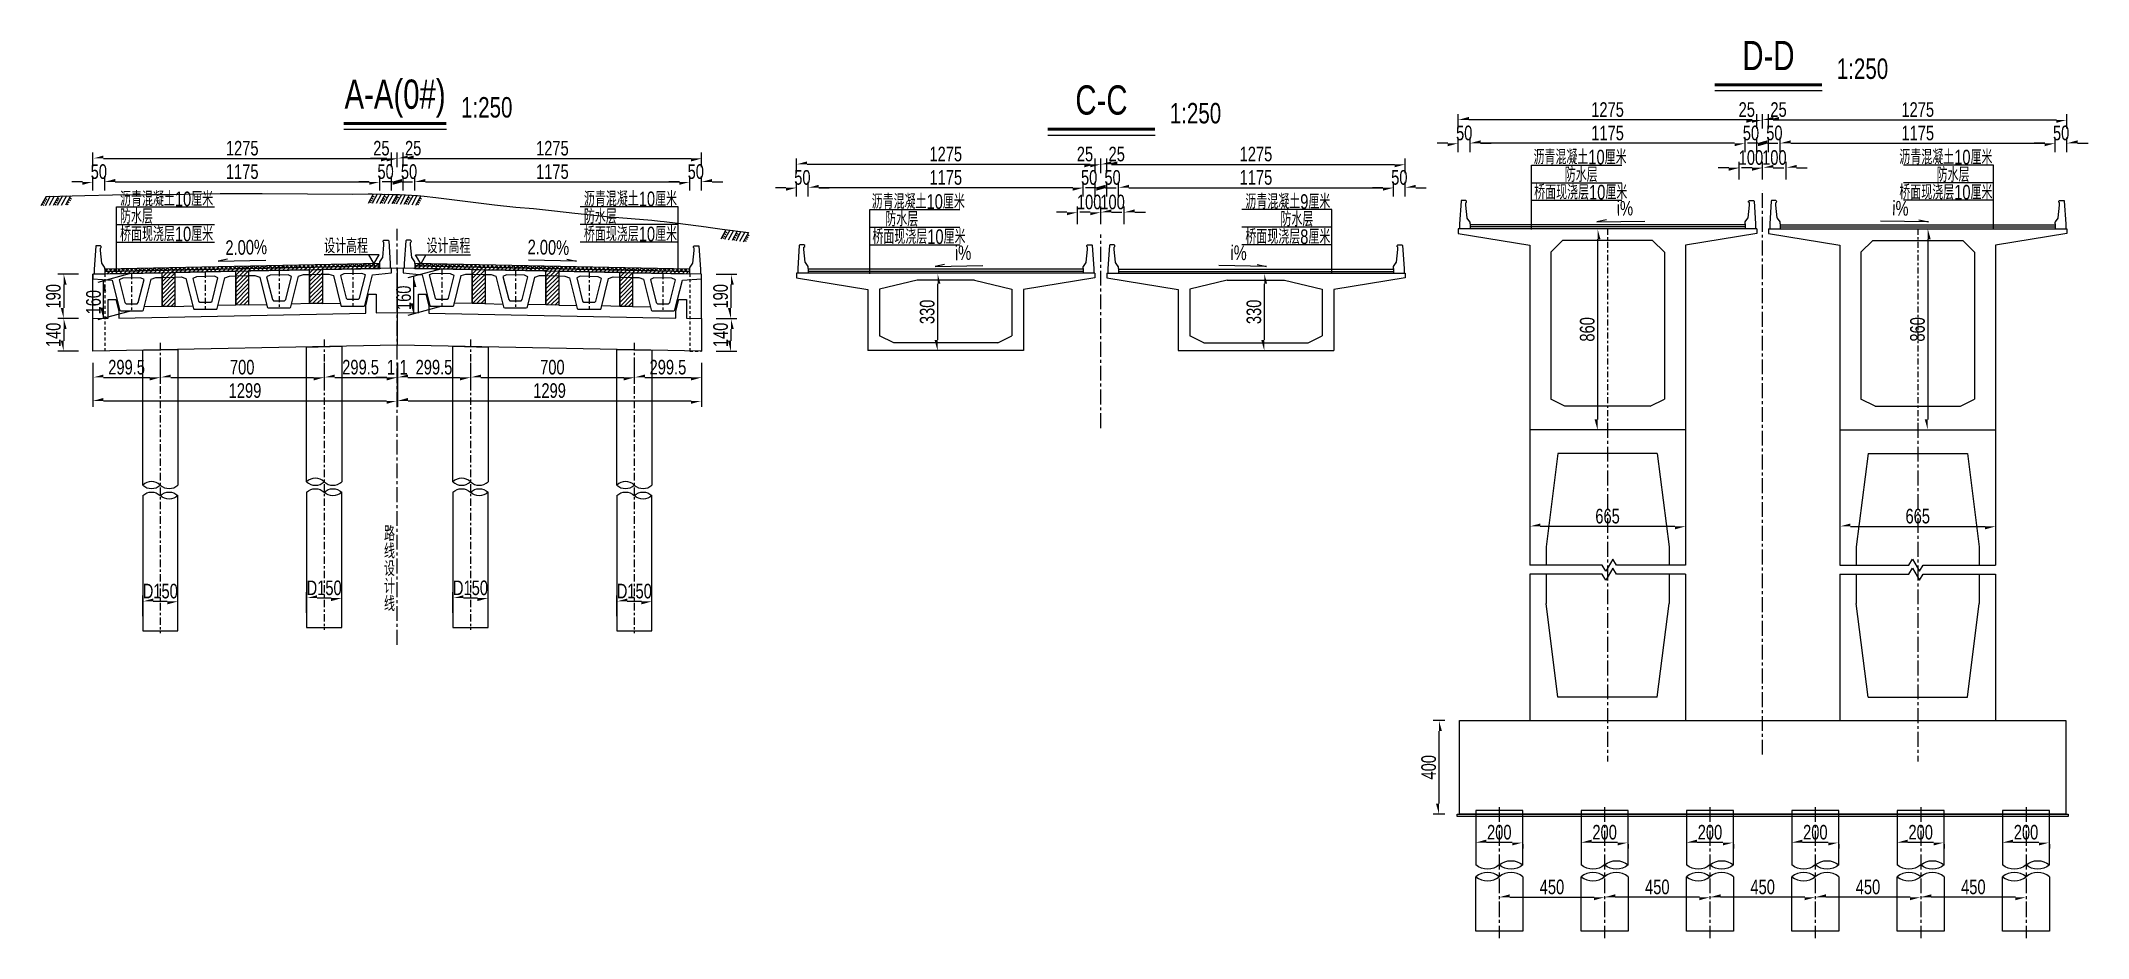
# Model space of a CAD drawing. Header units: millimetres. Extents: x 465729 to 466910, y 3671885 to 3673357.
# Drawn here: x 466822.9 to 466910.4, y 3673250 to 3673288.4 of the extents above; entities that cross this region are included whole.
import ezdxf
from ezdxf.enums import TextEntityAlignment as Align

# ---------------------------------------------------------------- set-up
doc = ezdxf.new("R2010")
doc.units = ezdxf.units.MM
doc.header["$LTSCALE"] = 0.2
doc.linetypes.add('CENTER', pattern=[50.8, 31.75, -6.35, 6.35, -6.35])
doc.linetypes.add('DASHED', pattern=[19.05, 12.7, -6.35])
for name, color, linetype in [('折断线', 7, 'Continuous'), ('桥梁横断面', 3, 'Continuous'), ('横断面(基础)', 7, 'Continuous'), ('横断面(墩台身)', 7, 'Continuous')]:
    doc.layers.add(name, color=color, linetype=linetype)
doc.styles.add('BOM_Font', font='enTxt.shx', dxfattribs={"width": 0.75, "bigfont": 'hzTxt.shx'})
doc.dimstyles.new('BOM_Dim', dxfattribs={"dimscale": 0.1, "dimtxt": 2.5, "dimasz": 1.8, "dimexe": 1, "dimexo": 3, "dimgap": 0, "dimtad": 1, "dimdec": 1, "dimlfac": 100, "dimzin": 9, "dimdsep": 46, "dimtxsty": 'BOM_Font', "dimblk": 'ArrHalf', "dimblk1": 'ArrHalf', "dimblk2": 'ArrHalf', "dimcen": 0.5, "dimclrd": 7, "dimclre": 7, "dimclrt": 7, "dimaunit": 1, "dimadec": 0, "dimazin": 2, "dimtfac": 1, "dimtdec": 1, "dimtofl": 0, "dimtmove": 2, "dimatfit": 3, "dimfxl": 1, "dimtolj": 1, "dimtzin": 0, "dimarcsym": 0})
pattern_1 = [(45, (466797.51925, 3673297.07875), (-0.08980256, 0.08980256), [])]
pattern_2 = [(45, (466897.51925, 3673297.07875), (-0.08980256, 0.08980256), [])]

msp = doc.modelspace()

# ---------------------------------------------------------------- texts
at = {"color": 7, "linetype": 'Continuous', "style": 'BOM_Font', "width": 0.75}
for s, p in [('路', (466838.0429, 3673266.8185)), ('线', (466838.0429, 3673266.0685)), ('设', (466838.0429, 3673265.3185)), ('计', (466838.0429, 3673264.5685)), ('线', (466838.0429, 3673263.8185))]:
    msp.add_text(s, height=0.625, dxfattribs=at).set_placement(p, align=Align.BOTTOM_RIGHT)
at = {"layer": '桥梁横断面', "color": 7, "linetype": 'Continuous', "style": 'BOM_Font', "width": 0.75}
for s, p in [('D-D', (466896.7152, 3673286.7518)), ('A-A(0#)', (466838.0478, 3673285.101)), ('C-C', (466868.2229, 3673284.851))]:
    msp.add_text(s, height=1.25, dxfattribs=at).set_placement(p, align=Align.BOTTOM_CENTER)
for s, height, p in [('1:250', 0.875, (466899.6337, 3673286.7518)), ('1:250', 0.875, (466840.8659, 3673285.101)), ('1:250', 0.875, (466871.1414, 3673284.851)), ('沥青混凝土10厘米', 0.625, (466886.6781, 3673283.0986)), ('沥青混凝土10厘米', 0.625, (466902.3055, 3673283.0986)), ('防水层', 0.625, (466888.0137, 3673282.3486)), ('防水层', 0.625, (466903.8978, 3673282.3486)), ('沥青混凝土10厘米', 0.625, (466826.2991, 3673281.3122)), ('沥青混凝土10厘米', 0.625, (466846.1139, 3673281.3122)), ('沥青混凝土10厘米', 0.625, (466858.4076, 3673281.1977)), ('沥青混凝土9厘米', 0.625, (466874.3698, 3673281.1977)), ('桥面现浇层10厘米', 0.625, (466886.7076, 3673281.5986)), ('桥面现浇层10厘米', 0.625, (466902.3055, 3673281.5986)), ('防水层', 0.625, (466826.2991, 3673280.5622)), ('防水层', 0.625, (466846.1139, 3673280.5622)), ('防水层', 0.625, (466858.9897, 3673280.4477)), ('防水层', 0.625, (466875.8686, 3673280.4477)), ('桥面现浇层10厘米', 0.625, (466826.2991, 3673279.8122)), ('设计高程', 0.625, (466835.0179, 3673279.301)), ('设计高程', 0.625, (466839.3929, 3673279.301)), ('桥面现浇层10厘米', 0.625, (466846.1139, 3673279.8122)), ('桥面现浇层10厘米', 0.625, (466858.4372, 3673279.6977)), ('桥面现浇层8厘米', 0.625, (466874.3698, 3673279.6977))]:
    msp.add_text(s, height=height, dxfattribs=at).set_placement(p)
for s, rotation, p in [('i%%%', 358.854084, (466902.3417, 3673280.7235)), ('i%%%', 1.145916, (466890.5927, 3673280.7235)), ('2.00%', 1.145916, (466831.6991, 3673279.0547)), ('2.00%', 358.854084, (466844.5867, 3673279.0547)), ('i%%%', 1.145916, (466862.3223, 3673278.8226)), ('i%%%', 358.854084, (466874.0713, 3673278.8226))]:
    msp.add_text(s, height=0.625, rotation=rotation, dxfattribs=at).set_placement(p, align=Align.BOTTOM_CENTER)
for p in [(466825.1629, 3673277.2072), (466838.4129, 3673277.3962)]:
    msp.add_text('160', height=0.625, rotation=90, dxfattribs=at).set_placement(p, align=Align.MIDDLE_CENTER)

# ---------------------------------------------------------------- blocks, each defined once
blk = doc.blocks.new('ArrHalf')
at = {"linetype": 'Continuous'}
blk.add_hatch(color=0, dxfattribs=at).paths.add_polyline_path([(-1, 0), (-1, -0.28), (0, 0)])
blk = doc.blocks.new('*D108')
at = {"layer": 'Defpoints', "color": 0, "linetype": 'Continuous', "transparency": 16777216}
for p in [(466825.143, 3673278.411), (466823.893, 3673276.511), (466825.143, 3673276.511)]:
    blk.add_point(p, dxfattribs=at)
at = {"layer": '桥梁横断面', "color": 7, "linetype": 'Continuous', "lineweight": -2, "transparency": 16777216}
for p, q in [((466824.518, 3673278.411), (466823.643, 3673278.411)), ((466823.893, 3673277.961), (466823.893, 3673276.961)), ((466824.518, 3673276.511), (466823.643, 3673276.511))]:
    blk.add_line(p, q, dxfattribs=at)
at = {"layer": '桥梁横断面', "color": 7, "linetype": 'Continuous', "lineweight": -2, "transparency": 16777216, "xscale": 0.45, "yscale": 0.45, "zscale": 0.45}
for p, rotation in [((466823.893, 3673278.411), 90), ((466823.893, 3673276.511), 270)]:
    blk.add_blockref('ArrHalf', p, dxfattribs=dict(at, rotation=rotation))
at = {"layer": '桥梁横断面', "color": 7, "linetype": 'Continuous', "transparency": 16777216, "insert": (466823.455, 3673277.461), "char_height": 0.625, "attachment_point": 5, "rotation": 90, "style": 'BOM_Font'}
blk.add_mtext('\\A1;190', dxfattribs=at)
blk = doc.blocks.new('*D109')
at = {"layer": 'Defpoints', "color": 0, "linetype": 'Continuous', "transparency": 16777216}
for p in [(466825.143, 3673276.511), (466823.893, 3673275.111), (466825.143, 3673275.111)]:
    blk.add_point(p, dxfattribs=at)
at = {"layer": '桥梁横断面', "color": 7, "linetype": 'Continuous', "lineweight": -2, "transparency": 16777216}
for p, q in [((466824.518, 3673276.511), (466823.643, 3673276.511)), ((466823.893, 3673276.061), (466823.893, 3673275.561)), ((466824.518, 3673275.111), (466823.643, 3673275.111))]:
    blk.add_line(p, q, dxfattribs=at)
at = {"layer": '桥梁横断面', "color": 7, "linetype": 'Continuous', "lineweight": -2, "transparency": 16777216, "xscale": 0.45, "yscale": 0.45, "zscale": 0.45}
for p, rotation in [((466823.893, 3673276.511), 90), ((466823.893, 3673275.111), 270)]:
    blk.add_blockref('ArrHalf', p, dxfattribs=dict(at, rotation=rotation))
at = {"layer": '桥梁横断面', "color": 7, "linetype": 'Continuous', "transparency": 16777216, "insert": (466823.455, 3673275.811), "char_height": 0.625, "attachment_point": 5, "rotation": 90, "style": 'BOM_Font'}
blk.add_mtext('\\A1;140', dxfattribs=at)
blk = doc.blocks.new('*D110')
at = {"layer": 'Defpoints', "color": 0, "linetype": 'Continuous', "transparency": 16777216}
for p in [(466827.268, 3673264.418), (466827.268, 3673263.168), (466828.768, 3673263.168)]:
    blk.add_point(p, dxfattribs=at)
at = {"layer": '桥梁横断面', "color": 7, "linetype": 'Continuous', "lineweight": -2, "transparency": 16777216}
for p, q in [((466827.268, 3673263.793), (466827.268, 3673264.668)), ((466828.318, 3673264.418), (466827.718, 3673264.418)), ((466828.768, 3673263.793), (466828.768, 3673264.668))]:
    blk.add_line(p, q, dxfattribs=at)
at = {"layer": '桥梁横断面', "color": 7, "linetype": 'Continuous', "lineweight": -2, "transparency": 16777216, "xscale": 0.45, "yscale": 0.45, "zscale": 0.45, "rotation": 180}
blk.add_blockref('ArrHalf', (466827.268, 3673264.418), dxfattribs=at)
at = {"layer": '桥梁横断面', "color": 7, "linetype": 'Continuous', "lineweight": -2, "transparency": 16777216, "xscale": 0.45, "yscale": 0.45, "zscale": 0.45}
blk.add_blockref('ArrHalf', (466828.768, 3673264.418), dxfattribs=at)
at = {"layer": '桥梁横断面', "color": 7, "linetype": 'Continuous', "transparency": 16777216, "insert": (466828.018, 3673264.856), "char_height": 0.625, "attachment_point": 5, "style": 'BOM_Font'}
blk.add_mtext('\\A1;D150', dxfattribs=at)
blk = doc.blocks.new('*D111')
at = {"layer": 'Defpoints', "color": 0, "linetype": 'Continuous', "transparency": 16777216}
for p in [(466825.143, 3673275.241), (466828.018, 3673275.241), (466828.018, 3673273.991)]:
    blk.add_point(p, dxfattribs=at)
at = {"layer": '桥梁横断面', "color": 7, "linetype": 'Continuous', "lineweight": -2, "transparency": 16777216}
for p, q in [((466825.143, 3673274.616), (466825.143, 3673273.741)), ((466828.018, 3673274.616), (466828.018, 3673273.741)), ((466825.593, 3673273.991), (466827.568, 3673273.991))]:
    blk.add_line(p, q, dxfattribs=at)
at = {"layer": '桥梁横断面', "color": 7, "linetype": 'Continuous', "lineweight": -2, "transparency": 16777216, "xscale": 0.45, "yscale": 0.45, "zscale": 0.45, "rotation": 180}
blk.add_blockref('ArrHalf', (466825.143, 3673273.991), dxfattribs=at)
at = {"layer": '桥梁横断面', "color": 7, "linetype": 'Continuous', "lineweight": -2, "transparency": 16777216, "xscale": 0.45, "yscale": 0.45, "zscale": 0.45}
blk.add_blockref('ArrHalf', (466828.018, 3673273.991), dxfattribs=at)
at = {"layer": '桥梁横断面', "color": 7, "linetype": 'Continuous', "transparency": 16777216, "insert": (466826.58, 3673274.428), "char_height": 0.625, "attachment_point": 5, "style": 'BOM_Font'}
blk.add_mtext('\\A1;299.5', dxfattribs=at)
blk = doc.blocks.new('*D112')
at = {"layer": 'Defpoints', "color": 0, "linetype": 'Continuous', "transparency": 16777216}
for p in [(466834.268, 3673264.558), (466834.268, 3673263.308), (466835.768, 3673263.308)]:
    blk.add_point(p, dxfattribs=at)
at = {"layer": '桥梁横断面', "color": 7, "linetype": 'Continuous', "lineweight": -2, "transparency": 16777216}
for p, q in [((466834.268, 3673263.933), (466834.268, 3673264.808)), ((466835.318, 3673264.558), (466834.718, 3673264.558)), ((466835.768, 3673263.933), (466835.768, 3673264.808))]:
    blk.add_line(p, q, dxfattribs=at)
at = {"layer": '桥梁横断面', "color": 7, "linetype": 'Continuous', "lineweight": -2, "transparency": 16777216, "xscale": 0.45, "yscale": 0.45, "zscale": 0.45, "rotation": 180}
blk.add_blockref('ArrHalf', (466834.268, 3673264.558), dxfattribs=at)
at = {"layer": '桥梁横断面', "color": 7, "linetype": 'Continuous', "lineweight": -2, "transparency": 16777216, "xscale": 0.45, "yscale": 0.45, "zscale": 0.45}
blk.add_blockref('ArrHalf', (466835.768, 3673264.558), dxfattribs=at)
at = {"layer": '桥梁横断面', "color": 7, "linetype": 'Continuous', "transparency": 16777216, "insert": (466835.018, 3673264.996), "char_height": 0.625, "attachment_point": 5, "style": 'BOM_Font'}
blk.add_mtext('\\A1;D150', dxfattribs=at)
blk = doc.blocks.new('*D113')
at = {"layer": 'Defpoints', "color": 0, "linetype": 'Continuous', "transparency": 16777216}
for p in [(466828.018, 3673275.241), (466835.018, 3673275.241), (466835.018, 3673273.991)]:
    blk.add_point(p, dxfattribs=at)
at = {"layer": '桥梁横断面', "color": 7, "linetype": 'Continuous', "lineweight": -2, "transparency": 16777216}
for p, q in [((466828.018, 3673274.616), (466828.018, 3673273.741)), ((466835.018, 3673274.616), (466835.018, 3673273.741)), ((466828.468, 3673273.991), (466834.568, 3673273.991))]:
    blk.add_line(p, q, dxfattribs=at)
at = {"layer": '桥梁横断面', "color": 7, "linetype": 'Continuous', "lineweight": -2, "transparency": 16777216, "xscale": 0.45, "yscale": 0.45, "zscale": 0.45, "rotation": 180}
blk.add_blockref('ArrHalf', (466828.018, 3673273.991), dxfattribs=at)
at = {"layer": '桥梁横断面', "color": 7, "linetype": 'Continuous', "lineweight": -2, "transparency": 16777216, "xscale": 0.45, "yscale": 0.45, "zscale": 0.45}
blk.add_blockref('ArrHalf', (466835.018, 3673273.991), dxfattribs=at)
at = {"layer": '桥梁横断面', "color": 7, "linetype": 'Continuous', "transparency": 16777216, "insert": (466831.518, 3673274.428), "char_height": 0.625, "attachment_point": 5, "style": 'BOM_Font'}
blk.add_mtext('\\A1;700', dxfattribs=at)
blk = doc.blocks.new('*D114')
at = {"layer": 'Defpoints', "color": 0, "linetype": 'Continuous', "transparency": 16777216}
for p in [(466835.018, 3673275.241), (466838.133, 3673275.241), (466838.133, 3673273.991)]:
    blk.add_point(p, dxfattribs=at)
at = {"layer": '桥梁横断面', "color": 7, "linetype": 'Continuous', "lineweight": -2, "transparency": 16777216}
for p, q in [((466835.018, 3673274.616), (466835.018, 3673273.741)), ((466838.133, 3673274.616), (466838.133, 3673273.741)), ((466835.468, 3673273.991), (466837.683, 3673273.991))]:
    blk.add_line(p, q, dxfattribs=at)
at = {"layer": '桥梁横断面', "color": 7, "linetype": 'Continuous', "lineweight": -2, "transparency": 16777216, "xscale": 0.45, "yscale": 0.45, "zscale": 0.45, "rotation": 180}
blk.add_blockref('ArrHalf', (466835.018, 3673273.991), dxfattribs=at)
at = {"layer": '桥梁横断面', "color": 7, "linetype": 'Continuous', "lineweight": -2, "transparency": 16777216, "xscale": 0.45, "yscale": 0.45, "zscale": 0.45}
blk.add_blockref('ArrHalf', (466838.133, 3673273.991), dxfattribs=at)
at = {"layer": '桥梁横断面', "color": 7, "linetype": 'Continuous', "transparency": 16777216, "insert": (466836.575, 3673274.428), "char_height": 0.625, "attachment_point": 5, "style": 'BOM_Font'}
blk.add_mtext('\\A1;299.5', dxfattribs=at)
blk = doc.blocks.new('*D115')
at = {"layer": 'Defpoints', "color": 0, "linetype": 'Continuous', "transparency": 16777216}
for p in [(466825.143, 3673275.241), (466838.133, 3673275.241), (466838.133, 3673272.991)]:
    blk.add_point(p, dxfattribs=at)
at = {"layer": '桥梁横断面', "color": 7, "linetype": 'Continuous', "lineweight": -2, "transparency": 16777216}
for p, q in [((466825.143, 3673274.616), (466825.143, 3673272.741)), ((466838.133, 3673274.616), (466838.133, 3673272.741)), ((466825.593, 3673272.991), (466837.683, 3673272.991))]:
    blk.add_line(p, q, dxfattribs=at)
at = {"layer": '桥梁横断面', "color": 7, "linetype": 'Continuous', "lineweight": -2, "transparency": 16777216, "xscale": 0.45, "yscale": 0.45, "zscale": 0.45, "rotation": 180}
blk.add_blockref('ArrHalf', (466825.143, 3673272.991), dxfattribs=at)
at = {"layer": '桥梁横断面', "color": 7, "linetype": 'Continuous', "lineweight": -2, "transparency": 16777216, "xscale": 0.45, "yscale": 0.45, "zscale": 0.45}
blk.add_blockref('ArrHalf', (466838.133, 3673272.991), dxfattribs=at)
at = {"layer": '桥梁横断面', "color": 7, "linetype": 'Continuous', "transparency": 16777216, "insert": (466831.638, 3673273.428), "char_height": 0.625, "attachment_point": 5, "style": 'BOM_Font'}
blk.add_mtext('\\A1;1299', dxfattribs=at)
blk = doc.blocks.new('*D116')
at = {"layer": 'Defpoints', "color": 0, "linetype": 'Continuous', "transparency": 16777216}
for p in [(466838.133, 3673275.241), (466838.143, 3673275.241), (466838.133, 3673273.991)]:
    blk.add_point(p, dxfattribs=at)
at = {"layer": '桥梁横断面', "color": 7, "linetype": 'Continuous', "lineweight": -2, "transparency": 16777216}
for p, q in [((466838.133, 3673274.616), (466838.133, 3673273.741)), ((466838.143, 3673274.616), (466838.143, 3673273.741)), ((466837.683, 3673273.991), (466837.233, 3673273.991)), ((466838.593, 3673273.991), (466839.043, 3673273.991))]:
    blk.add_line(p, q, dxfattribs=at)
at = {"layer": '桥梁横断面', "color": 7, "linetype": 'Continuous', "lineweight": -2, "transparency": 16777216, "xscale": 0.45, "yscale": 0.45, "zscale": 0.45}
blk.add_blockref('ArrHalf', (466838.133, 3673273.991), dxfattribs=at)
at = {"layer": '桥梁横断面', "color": 7, "linetype": 'Continuous', "lineweight": -2, "transparency": 16777216, "xscale": 0.45, "yscale": 0.45, "zscale": 0.45, "rotation": 180}
blk.add_blockref('ArrHalf', (466838.143, 3673273.991), dxfattribs=at)
at = {"layer": '桥梁横断面', "color": 7, "linetype": 'Continuous', "transparency": 16777216, "insert": (466837.872, 3673274.428), "char_height": 0.625, "attachment_point": 5, "style": 'BOM_Font'}
blk.add_mtext('\\A1;1', dxfattribs=at)
blk = doc.blocks.new('*D117')
at = {"layer": 'Defpoints', "color": 0, "linetype": 'Continuous', "transparency": 16777216}
for p in [(466851.143, 3673278.411), (466851.143, 3673276.511), (466852.393, 3673276.511)]:
    blk.add_point(p, dxfattribs=at)
at = {"layer": '桥梁横断面', "color": 7, "linetype": 'Continuous', "lineweight": -2, "transparency": 16777216}
for p, q in [((466851.768, 3673278.411), (466852.643, 3673278.411)), ((466852.393, 3673277.961), (466852.393, 3673276.961)), ((466851.768, 3673276.511), (466852.643, 3673276.511))]:
    blk.add_line(p, q, dxfattribs=at)
at = {"layer": '桥梁横断面', "color": 7, "linetype": 'Continuous', "lineweight": -2, "transparency": 16777216, "xscale": 0.45, "yscale": 0.45, "zscale": 0.45}
for p, rotation in [((466852.393, 3673278.411), 90), ((466852.393, 3673276.511), 270)]:
    blk.add_blockref('ArrHalf', p, dxfattribs=dict(at, rotation=rotation))
at = {"layer": '桥梁横断面', "color": 7, "linetype": 'Continuous', "transparency": 16777216, "insert": (466851.955, 3673277.461), "char_height": 0.625, "attachment_point": 5, "rotation": 90, "style": 'BOM_Font'}
blk.add_mtext('\\A1;190', dxfattribs=at)
blk = doc.blocks.new('*D118')
at = {"layer": 'Defpoints', "color": 0, "linetype": 'Continuous', "transparency": 16777216}
for p in [(466851.143, 3673276.511), (466851.143, 3673275.111), (466852.393, 3673275.111)]:
    blk.add_point(p, dxfattribs=at)
at = {"layer": '桥梁横断面', "color": 7, "linetype": 'Continuous', "lineweight": -2, "transparency": 16777216}
for p, q in [((466851.768, 3673276.511), (466852.643, 3673276.511)), ((466852.393, 3673276.061), (466852.393, 3673275.561)), ((466851.768, 3673275.111), (466852.643, 3673275.111))]:
    blk.add_line(p, q, dxfattribs=at)
at = {"layer": '桥梁横断面', "color": 7, "linetype": 'Continuous', "lineweight": -2, "transparency": 16777216, "xscale": 0.45, "yscale": 0.45, "zscale": 0.45}
for p, rotation in [((466852.393, 3673276.511), 90), ((466852.393, 3673275.111), 270)]:
    blk.add_blockref('ArrHalf', p, dxfattribs=dict(at, rotation=rotation))
at = {"layer": '桥梁横断面', "color": 7, "linetype": 'Continuous', "transparency": 16777216, "insert": (466851.955, 3673275.811), "char_height": 0.625, "attachment_point": 5, "rotation": 90, "style": 'BOM_Font'}
blk.add_mtext('\\A1;140', dxfattribs=at)
blk = doc.blocks.new('*D119')
at = {"layer": 'Defpoints', "color": 0, "linetype": 'Continuous', "transparency": 16777216}
for p in [(466840.518, 3673264.558), (466840.518, 3673263.308), (466842.018, 3673263.308)]:
    blk.add_point(p, dxfattribs=at)
at = {"layer": '桥梁横断面', "color": 7, "linetype": 'Continuous', "lineweight": -2, "transparency": 16777216}
for p, q in [((466840.518, 3673263.933), (466840.518, 3673264.808)), ((466841.568, 3673264.558), (466840.968, 3673264.558)), ((466842.018, 3673263.933), (466842.018, 3673264.808))]:
    blk.add_line(p, q, dxfattribs=at)
at = {"layer": '桥梁横断面', "color": 7, "linetype": 'Continuous', "lineweight": -2, "transparency": 16777216, "xscale": 0.45, "yscale": 0.45, "zscale": 0.45, "rotation": 180}
blk.add_blockref('ArrHalf', (466840.518, 3673264.558), dxfattribs=at)
at = {"layer": '桥梁横断面', "color": 7, "linetype": 'Continuous', "lineweight": -2, "transparency": 16777216, "xscale": 0.45, "yscale": 0.45, "zscale": 0.45}
blk.add_blockref('ArrHalf', (466842.018, 3673264.558), dxfattribs=at)
at = {"layer": '桥梁横断面', "color": 7, "linetype": 'Continuous', "transparency": 16777216, "insert": (466841.268, 3673264.996), "char_height": 0.625, "attachment_point": 5, "style": 'BOM_Font'}
blk.add_mtext('\\A1;D150', dxfattribs=at)
blk = doc.blocks.new('*D120')
at = {"layer": 'Defpoints', "color": 0, "linetype": 'Continuous', "transparency": 16777216}
for p in [(466838.153, 3673275.241), (466841.268, 3673275.241), (466841.268, 3673273.991)]:
    blk.add_point(p, dxfattribs=at)
at = {"layer": '桥梁横断面', "color": 7, "linetype": 'Continuous', "lineweight": -2, "transparency": 16777216}
for p, q in [((466838.153, 3673274.616), (466838.153, 3673273.741)), ((466841.268, 3673274.616), (466841.268, 3673273.741)), ((466838.603, 3673273.991), (466840.818, 3673273.991))]:
    blk.add_line(p, q, dxfattribs=at)
at = {"layer": '桥梁横断面', "color": 7, "linetype": 'Continuous', "lineweight": -2, "transparency": 16777216, "xscale": 0.45, "yscale": 0.45, "zscale": 0.45, "rotation": 180}
blk.add_blockref('ArrHalf', (466838.153, 3673273.991), dxfattribs=at)
at = {"layer": '桥梁横断面', "color": 7, "linetype": 'Continuous', "lineweight": -2, "transparency": 16777216, "xscale": 0.45, "yscale": 0.45, "zscale": 0.45}
blk.add_blockref('ArrHalf', (466841.268, 3673273.991), dxfattribs=at)
at = {"layer": '桥梁横断面', "color": 7, "linetype": 'Continuous', "transparency": 16777216, "insert": (466839.71, 3673274.428), "char_height": 0.625, "attachment_point": 5, "style": 'BOM_Font'}
blk.add_mtext('\\A1;299.5', dxfattribs=at)
blk = doc.blocks.new('*D121')
at = {"layer": 'Defpoints', "color": 0, "linetype": 'Continuous', "transparency": 16777216}
for p in [(466847.518, 3673264.418), (466847.518, 3673263.168), (466849.018, 3673263.168)]:
    blk.add_point(p, dxfattribs=at)
at = {"layer": '桥梁横断面', "color": 7, "linetype": 'Continuous', "lineweight": -2, "transparency": 16777216}
for p, q in [((466847.518, 3673263.793), (466847.518, 3673264.668)), ((466848.568, 3673264.418), (466847.968, 3673264.418)), ((466849.018, 3673263.793), (466849.018, 3673264.668))]:
    blk.add_line(p, q, dxfattribs=at)
at = {"layer": '桥梁横断面', "color": 7, "linetype": 'Continuous', "lineweight": -2, "transparency": 16777216, "xscale": 0.45, "yscale": 0.45, "zscale": 0.45, "rotation": 180}
blk.add_blockref('ArrHalf', (466847.518, 3673264.418), dxfattribs=at)
at = {"layer": '桥梁横断面', "color": 7, "linetype": 'Continuous', "lineweight": -2, "transparency": 16777216, "xscale": 0.45, "yscale": 0.45, "zscale": 0.45}
blk.add_blockref('ArrHalf', (466849.018, 3673264.418), dxfattribs=at)
at = {"layer": '桥梁横断面', "color": 7, "linetype": 'Continuous', "transparency": 16777216, "insert": (466848.268, 3673264.856), "char_height": 0.625, "attachment_point": 5, "style": 'BOM_Font'}
blk.add_mtext('\\A1;D150', dxfattribs=at)
blk = doc.blocks.new('*D122')
at = {"layer": 'Defpoints', "color": 0, "linetype": 'Continuous', "transparency": 16777216}
for p in [(466841.268, 3673275.241), (466848.268, 3673275.241), (466848.268, 3673273.991)]:
    blk.add_point(p, dxfattribs=at)
at = {"layer": '桥梁横断面', "color": 7, "linetype": 'Continuous', "lineweight": -2, "transparency": 16777216}
for p, q in [((466841.268, 3673274.616), (466841.268, 3673273.741)), ((466848.268, 3673274.616), (466848.268, 3673273.741)), ((466841.718, 3673273.991), (466847.818, 3673273.991))]:
    blk.add_line(p, q, dxfattribs=at)
at = {"layer": '桥梁横断面', "color": 7, "linetype": 'Continuous', "lineweight": -2, "transparency": 16777216, "xscale": 0.45, "yscale": 0.45, "zscale": 0.45, "rotation": 180}
blk.add_blockref('ArrHalf', (466841.268, 3673273.991), dxfattribs=at)
at = {"layer": '桥梁横断面', "color": 7, "linetype": 'Continuous', "lineweight": -2, "transparency": 16777216, "xscale": 0.45, "yscale": 0.45, "zscale": 0.45}
blk.add_blockref('ArrHalf', (466848.268, 3673273.991), dxfattribs=at)
at = {"layer": '桥梁横断面', "color": 7, "linetype": 'Continuous', "transparency": 16777216, "insert": (466844.768, 3673274.428), "char_height": 0.625, "attachment_point": 5, "style": 'BOM_Font'}
blk.add_mtext('\\A1;700', dxfattribs=at)
blk = doc.blocks.new('*D123')
at = {"layer": 'Defpoints', "color": 0, "linetype": 'Continuous', "transparency": 16777216}
for p in [(466848.268, 3673275.241), (466851.143, 3673275.241), (466851.143, 3673273.991)]:
    blk.add_point(p, dxfattribs=at)
at = {"layer": '桥梁横断面', "color": 7, "linetype": 'Continuous', "lineweight": -2, "transparency": 16777216}
for p, q in [((466848.268, 3673274.616), (466848.268, 3673273.741)), ((466851.143, 3673274.616), (466851.143, 3673273.741)), ((466848.718, 3673273.991), (466850.693, 3673273.991))]:
    blk.add_line(p, q, dxfattribs=at)
at = {"layer": '桥梁横断面', "color": 7, "linetype": 'Continuous', "lineweight": -2, "transparency": 16777216, "xscale": 0.45, "yscale": 0.45, "zscale": 0.45, "rotation": 180}
blk.add_blockref('ArrHalf', (466848.268, 3673273.991), dxfattribs=at)
at = {"layer": '桥梁横断面', "color": 7, "linetype": 'Continuous', "lineweight": -2, "transparency": 16777216, "xscale": 0.45, "yscale": 0.45, "zscale": 0.45}
blk.add_blockref('ArrHalf', (466851.143, 3673273.991), dxfattribs=at)
at = {"layer": '桥梁横断面', "color": 7, "linetype": 'Continuous', "transparency": 16777216, "insert": (466849.705, 3673274.428), "char_height": 0.625, "attachment_point": 5, "style": 'BOM_Font'}
blk.add_mtext('\\A1;299.5', dxfattribs=at)
blk = doc.blocks.new('*D124')
at = {"layer": 'Defpoints', "color": 0, "linetype": 'Continuous', "transparency": 16777216}
for p in [(466838.153, 3673275.241), (466851.143, 3673275.241), (466851.143, 3673272.991)]:
    blk.add_point(p, dxfattribs=at)
at = {"layer": '桥梁横断面', "color": 7, "linetype": 'Continuous', "lineweight": -2, "transparency": 16777216}
for p, q in [((466838.153, 3673274.616), (466838.153, 3673272.741)), ((466851.143, 3673274.616), (466851.143, 3673272.741)), ((466838.603, 3673272.991), (466850.693, 3673272.991))]:
    blk.add_line(p, q, dxfattribs=at)
at = {"layer": '桥梁横断面', "color": 7, "linetype": 'Continuous', "lineweight": -2, "transparency": 16777216, "xscale": 0.45, "yscale": 0.45, "zscale": 0.45, "rotation": 180}
blk.add_blockref('ArrHalf', (466838.153, 3673272.991), dxfattribs=at)
at = {"layer": '桥梁横断面', "color": 7, "linetype": 'Continuous', "lineweight": -2, "transparency": 16777216, "xscale": 0.45, "yscale": 0.45, "zscale": 0.45}
blk.add_blockref('ArrHalf', (466851.143, 3673272.991), dxfattribs=at)
at = {"layer": '桥梁横断面', "color": 7, "linetype": 'Continuous', "transparency": 16777216, "insert": (466844.648, 3673273.428), "char_height": 0.625, "attachment_point": 5, "style": 'BOM_Font'}
blk.add_mtext('\\A1;1299', dxfattribs=at)
blk = doc.blocks.new('*D125')
at = {"layer": 'Defpoints', "color": 0, "linetype": 'Continuous', "transparency": 16777216}
for p in [(466838.143, 3673275.241), (466838.153, 3673275.241), (466838.153, 3673273.991)]:
    blk.add_point(p, dxfattribs=at)
at = {"layer": '桥梁横断面', "color": 7, "linetype": 'Continuous', "lineweight": -2, "transparency": 16777216}
for p, q in [((466838.143, 3673274.616), (466838.143, 3673273.741)), ((466838.153, 3673274.616), (466838.153, 3673273.741)), ((466837.693, 3673273.991), (466837.243, 3673273.991)), ((466838.603, 3673273.991), (466839.053, 3673273.991))]:
    blk.add_line(p, q, dxfattribs=at)
at = {"layer": '桥梁横断面', "color": 7, "linetype": 'Continuous', "lineweight": -2, "transparency": 16777216, "xscale": 0.45, "yscale": 0.45, "zscale": 0.45}
blk.add_blockref('ArrHalf', (466838.143, 3673273.991), dxfattribs=at)
at = {"layer": '桥梁横断面', "color": 7, "linetype": 'Continuous', "lineweight": -2, "transparency": 16777216, "xscale": 0.45, "yscale": 0.45, "zscale": 0.45, "rotation": 180}
blk.add_blockref('ArrHalf', (466838.153, 3673273.991), dxfattribs=at)
at = {"layer": '桥梁横断面', "color": 7, "linetype": 'Continuous', "transparency": 16777216, "insert": (466838.414, 3673274.428), "char_height": 0.625, "attachment_point": 5, "style": 'BOM_Font'}
blk.add_mtext('\\A1;1', dxfattribs=at)
blk = doc.blocks.new('*D126')
at = {"layer": 'Defpoints', "color": 0, "linetype": 'Continuous', "transparency": 16777216}
for p in [(466837.893, 3673283.351), (466837.893, 3673280.351), (466838.143, 3673280.351)]:
    blk.add_point(p, dxfattribs=at)
at = {"layer": '桥梁横断面', "color": 7, "linetype": 'Continuous', "lineweight": -2, "transparency": 16777216}
for p, q in [((466837.443, 3673283.351), (466836.993, 3673283.351)), ((466837.893, 3673282.976), (466837.893, 3673283.601)), ((466838.143, 3673282.976), (466838.143, 3673283.601)), ((466838.593, 3673283.351), (466839.043, 3673283.351))]:
    blk.add_line(p, q, dxfattribs=at)
at = {"layer": '桥梁横断面', "color": 7, "linetype": 'Continuous', "lineweight": -2, "transparency": 16777216, "xscale": 0.45, "yscale": 0.45, "zscale": 0.45}
blk.add_blockref('ArrHalf', (466837.893, 3673283.351), dxfattribs=at)
at = {"layer": '桥梁横断面', "color": 7, "linetype": 'Continuous', "lineweight": -2, "transparency": 16777216, "xscale": 0.45, "yscale": 0.45, "zscale": 0.45, "rotation": 180}
blk.add_blockref('ArrHalf', (466838.143, 3673283.351), dxfattribs=at)
at = {"layer": '桥梁横断面', "color": 7, "linetype": 'Continuous', "transparency": 16777216, "insert": (466837.464, 3673283.788), "char_height": 0.625, "attachment_point": 5, "style": 'BOM_Font'}
blk.add_mtext('\\A1;25', dxfattribs=at)
blk = doc.blocks.new('*D127')
at = {"layer": 'Defpoints', "color": 0, "linetype": 'Continuous', "transparency": 16777216}
for p in [(466837.393, 3673282.351), (466825.643, 3673280.351), (466837.393, 3673280.351)]:
    blk.add_point(p, dxfattribs=at)
at = {"layer": '桥梁横断面', "color": 7, "linetype": 'Continuous', "lineweight": -2, "transparency": 16777216}
for p, q in [((466825.643, 3673281.976), (466825.643, 3673282.601)), ((466837.393, 3673281.976), (466837.393, 3673282.601)), ((466826.093, 3673282.351), (466836.943, 3673282.351))]:
    blk.add_line(p, q, dxfattribs=at)
at = {"layer": '桥梁横断面', "color": 7, "linetype": 'Continuous', "lineweight": -2, "transparency": 16777216, "xscale": 0.45, "yscale": 0.45, "zscale": 0.45, "rotation": 180}
blk.add_blockref('ArrHalf', (466825.643, 3673282.351), dxfattribs=at)
at = {"layer": '桥梁横断面', "color": 7, "linetype": 'Continuous', "lineweight": -2, "transparency": 16777216, "xscale": 0.45, "yscale": 0.45, "zscale": 0.45}
blk.add_blockref('ArrHalf', (466837.393, 3673282.351), dxfattribs=at)
at = {"layer": '桥梁横断面', "color": 7, "linetype": 'Continuous', "transparency": 16777216, "insert": (466831.518, 3673282.788), "char_height": 0.625, "attachment_point": 5, "style": 'BOM_Font'}
blk.add_mtext('\\A1;1175', dxfattribs=at)
blk = doc.blocks.new('*D128')
at = {"layer": 'Defpoints', "color": 0, "linetype": 'Continuous', "transparency": 16777216}
for p in [(466837.893, 3673283.351), (466825.143, 3673280.351), (466837.893, 3673280.351)]:
    blk.add_point(p, dxfattribs=at)
at = {"layer": '桥梁横断面', "color": 7, "linetype": 'Continuous', "lineweight": -2, "transparency": 16777216}
for p, q in [((466825.143, 3673282.976), (466825.143, 3673283.601)), ((466825.593, 3673283.351), (466837.443, 3673283.351)), ((466837.893, 3673282.976), (466837.893, 3673283.601))]:
    blk.add_line(p, q, dxfattribs=at)
at = {"layer": '桥梁横断面', "color": 7, "linetype": 'Continuous', "lineweight": -2, "transparency": 16777216, "xscale": 0.45, "yscale": 0.45, "zscale": 0.45, "rotation": 180}
blk.add_blockref('ArrHalf', (466825.143, 3673283.351), dxfattribs=at)
at = {"layer": '桥梁横断面', "color": 7, "linetype": 'Continuous', "lineweight": -2, "transparency": 16777216, "xscale": 0.45, "yscale": 0.45, "zscale": 0.45}
blk.add_blockref('ArrHalf', (466837.893, 3673283.351), dxfattribs=at)
at = {"layer": '桥梁横断面', "color": 7, "linetype": 'Continuous', "transparency": 16777216, "insert": (466831.518, 3673283.788), "char_height": 0.625, "attachment_point": 5, "style": 'BOM_Font'}
blk.add_mtext('\\A1;1275', dxfattribs=at)
blk = doc.blocks.new('*D129')
at = {"layer": 'Defpoints', "color": 0, "linetype": 'Continuous', "transparency": 16777216}
for p in [(466825.643, 3673282.351), (466825.143, 3673280.351), (466825.643, 3673280.351)]:
    blk.add_point(p, dxfattribs=at)
at = {"layer": '桥梁横断面', "color": 7, "linetype": 'Continuous', "lineweight": -2, "transparency": 16777216}
for p, q in [((466825.143, 3673281.976), (466825.143, 3673282.601)), ((466825.643, 3673281.976), (466825.643, 3673282.601)), ((466824.693, 3673282.351), (466824.243, 3673282.351)), ((466826.093, 3673282.351), (466826.543, 3673282.351))]:
    blk.add_line(p, q, dxfattribs=at)
at = {"layer": '桥梁横断面', "color": 7, "linetype": 'Continuous', "lineweight": -2, "transparency": 16777216, "xscale": 0.45, "yscale": 0.45, "zscale": 0.45, "rotation": 180}
blk.add_blockref('ArrHalf', (466825.643, 3673282.351), dxfattribs=at)
at = {"layer": '桥梁横断面', "color": 7, "linetype": 'Continuous', "lineweight": -2, "transparency": 16777216, "xscale": 0.45, "yscale": 0.45, "zscale": 0.45}
blk.add_blockref('ArrHalf', (466825.143, 3673282.351), dxfattribs=at)
at = {"layer": '桥梁横断面', "color": 7, "linetype": 'Continuous', "transparency": 16777216, "insert": (466825.393, 3673282.788), "char_height": 0.625, "attachment_point": 5, "style": 'BOM_Font'}
blk.add_mtext('\\A1;50', dxfattribs=at)
blk = doc.blocks.new('*D130')
at = {"layer": 'Defpoints', "color": 0, "linetype": 'Continuous', "transparency": 16777216}
for p in [(466837.893, 3673282.351), (466837.393, 3673280.351), (466837.893, 3673280.351)]:
    blk.add_point(p, dxfattribs=at)
at = {"layer": '桥梁横断面', "color": 7, "linetype": 'Continuous', "lineweight": -2, "transparency": 16777216}
for p, q in [((466837.393, 3673281.976), (466837.393, 3673282.601)), ((466837.893, 3673281.976), (466837.893, 3673282.601)), ((466836.943, 3673282.351), (466836.493, 3673282.351)), ((466838.343, 3673282.351), (466838.793, 3673282.351))]:
    blk.add_line(p, q, dxfattribs=at)
at = {"layer": '桥梁横断面', "color": 7, "linetype": 'Continuous', "lineweight": -2, "transparency": 16777216, "xscale": 0.45, "yscale": 0.45, "zscale": 0.45, "rotation": 180}
blk.add_blockref('ArrHalf', (466837.893, 3673282.351), dxfattribs=at)
at = {"layer": '桥梁横断面', "color": 7, "linetype": 'Continuous', "lineweight": -2, "transparency": 16777216, "xscale": 0.45, "yscale": 0.45, "zscale": 0.45}
blk.add_blockref('ArrHalf', (466837.393, 3673282.351), dxfattribs=at)
at = {"layer": '桥梁横断面', "color": 7, "linetype": 'Continuous', "transparency": 16777216, "insert": (466837.643, 3673282.788), "char_height": 0.625, "attachment_point": 5, "style": 'BOM_Font'}
blk.add_mtext('\\A1;50', dxfattribs=at)
blk = doc.blocks.new('*D131')
at = {"layer": 'Defpoints', "color": 0, "linetype": 'Continuous', "transparency": 16777216}
for p in [(466838.393, 3673283.351), (466838.143, 3673280.351), (466838.393, 3673280.351)]:
    blk.add_point(p, dxfattribs=at)
at = {"layer": '桥梁横断面', "color": 7, "linetype": 'Continuous', "lineweight": -2, "transparency": 16777216}
for p, q in [((466837.693, 3673283.351), (466837.243, 3673283.351)), ((466838.143, 3673282.976), (466838.143, 3673283.601)), ((466838.393, 3673282.976), (466838.393, 3673283.601)), ((466838.843, 3673283.351), (466839.293, 3673283.351))]:
    blk.add_line(p, q, dxfattribs=at)
at = {"layer": '桥梁横断面', "color": 7, "linetype": 'Continuous', "lineweight": -2, "transparency": 16777216, "xscale": 0.45, "yscale": 0.45, "zscale": 0.45}
blk.add_blockref('ArrHalf', (466838.143, 3673283.351), dxfattribs=at)
at = {"layer": '桥梁横断面', "color": 7, "linetype": 'Continuous', "lineweight": -2, "transparency": 16777216, "xscale": 0.45, "yscale": 0.45, "zscale": 0.45, "rotation": 180}
blk.add_blockref('ArrHalf', (466838.393, 3673283.351), dxfattribs=at)
at = {"layer": '桥梁横断面', "color": 7, "linetype": 'Continuous', "transparency": 16777216, "insert": (466838.821, 3673283.788), "char_height": 0.625, "attachment_point": 5, "style": 'BOM_Font'}
blk.add_mtext('\\A1;25', dxfattribs=at)
blk = doc.blocks.new('*D132')
at = {"layer": 'Defpoints', "color": 0, "linetype": 'Continuous', "transparency": 16777216}
for p in [(466850.643, 3673282.351), (466838.893, 3673280.351), (466850.643, 3673280.351)]:
    blk.add_point(p, dxfattribs=at)
at = {"layer": '桥梁横断面', "color": 7, "linetype": 'Continuous', "lineweight": -2, "transparency": 16777216}
for p, q in [((466838.893, 3673281.976), (466838.893, 3673282.601)), ((466850.643, 3673281.976), (466850.643, 3673282.601)), ((466839.343, 3673282.351), (466850.193, 3673282.351))]:
    blk.add_line(p, q, dxfattribs=at)
at = {"layer": '桥梁横断面', "color": 7, "linetype": 'Continuous', "lineweight": -2, "transparency": 16777216, "xscale": 0.45, "yscale": 0.45, "zscale": 0.45, "rotation": 180}
blk.add_blockref('ArrHalf', (466838.893, 3673282.351), dxfattribs=at)
at = {"layer": '桥梁横断面', "color": 7, "linetype": 'Continuous', "lineweight": -2, "transparency": 16777216, "xscale": 0.45, "yscale": 0.45, "zscale": 0.45}
blk.add_blockref('ArrHalf', (466850.643, 3673282.351), dxfattribs=at)
at = {"layer": '桥梁横断面', "color": 7, "linetype": 'Continuous', "transparency": 16777216, "insert": (466844.768, 3673282.788), "char_height": 0.625, "attachment_point": 5, "style": 'BOM_Font'}
blk.add_mtext('\\A1;1175', dxfattribs=at)
blk = doc.blocks.new('*D133')
at = {"layer": 'Defpoints', "color": 0, "linetype": 'Continuous', "transparency": 16777216}
for p in [(466851.143, 3673283.351), (466838.393, 3673280.351), (466851.143, 3673280.351)]:
    blk.add_point(p, dxfattribs=at)
at = {"layer": '桥梁横断面', "color": 7, "linetype": 'Continuous', "lineweight": -2, "transparency": 16777216}
for p, q in [((466838.393, 3673282.976), (466838.393, 3673283.601)), ((466838.843, 3673283.351), (466850.693, 3673283.351)), ((466851.143, 3673282.976), (466851.143, 3673283.601))]:
    blk.add_line(p, q, dxfattribs=at)
at = {"layer": '桥梁横断面', "color": 7, "linetype": 'Continuous', "lineweight": -2, "transparency": 16777216, "xscale": 0.45, "yscale": 0.45, "zscale": 0.45, "rotation": 180}
blk.add_blockref('ArrHalf', (466838.393, 3673283.351), dxfattribs=at)
at = {"layer": '桥梁横断面', "color": 7, "linetype": 'Continuous', "lineweight": -2, "transparency": 16777216, "xscale": 0.45, "yscale": 0.45, "zscale": 0.45}
blk.add_blockref('ArrHalf', (466851.143, 3673283.351), dxfattribs=at)
at = {"layer": '桥梁横断面', "color": 7, "linetype": 'Continuous', "transparency": 16777216, "insert": (466844.768, 3673283.788), "char_height": 0.625, "attachment_point": 5, "style": 'BOM_Font'}
blk.add_mtext('\\A1;1275', dxfattribs=at)
blk = doc.blocks.new('*D134')
at = {"layer": 'Defpoints', "color": 0, "linetype": 'Continuous', "transparency": 16777216}
for p in [(466838.893, 3673282.351), (466838.393, 3673280.351), (466838.893, 3673280.351)]:
    blk.add_point(p, dxfattribs=at)
at = {"layer": '桥梁横断面', "color": 7, "linetype": 'Continuous', "lineweight": -2, "transparency": 16777216}
for p, q in [((466838.393, 3673281.976), (466838.393, 3673282.601)), ((466838.893, 3673281.976), (466838.893, 3673282.601)), ((466837.943, 3673282.351), (466837.493, 3673282.351)), ((466839.343, 3673282.351), (466839.793, 3673282.351))]:
    blk.add_line(p, q, dxfattribs=at)
at = {"layer": '桥梁横断面', "color": 7, "linetype": 'Continuous', "lineweight": -2, "transparency": 16777216, "xscale": 0.45, "yscale": 0.45, "zscale": 0.45, "rotation": 180}
blk.add_blockref('ArrHalf', (466838.893, 3673282.351), dxfattribs=at)
at = {"layer": '桥梁横断面', "color": 7, "linetype": 'Continuous', "lineweight": -2, "transparency": 16777216, "xscale": 0.45, "yscale": 0.45, "zscale": 0.45}
blk.add_blockref('ArrHalf', (466838.393, 3673282.351), dxfattribs=at)
at = {"layer": '桥梁横断面', "color": 7, "linetype": 'Continuous', "transparency": 16777216, "insert": (466838.643, 3673282.788), "char_height": 0.625, "attachment_point": 5, "style": 'BOM_Font'}
blk.add_mtext('\\A1;50', dxfattribs=at)
blk = doc.blocks.new('*D135')
at = {"layer": 'Defpoints', "color": 0, "linetype": 'Continuous', "transparency": 16777216}
for p in [(466851.143, 3673282.351), (466850.643, 3673280.351), (466851.143, 3673280.351)]:
    blk.add_point(p, dxfattribs=at)
at = {"layer": '桥梁横断面', "color": 7, "linetype": 'Continuous', "lineweight": -2, "transparency": 16777216}
for p, q in [((466850.643, 3673281.976), (466850.643, 3673282.601)), ((466851.143, 3673281.976), (466851.143, 3673282.601)), ((466850.193, 3673282.351), (466849.743, 3673282.351)), ((466851.593, 3673282.351), (466852.043, 3673282.351))]:
    blk.add_line(p, q, dxfattribs=at)
at = {"layer": '桥梁横断面', "color": 7, "linetype": 'Continuous', "lineweight": -2, "transparency": 16777216, "xscale": 0.45, "yscale": 0.45, "zscale": 0.45, "rotation": 180}
blk.add_blockref('ArrHalf', (466851.143, 3673282.351), dxfattribs=at)
at = {"layer": '桥梁横断面', "color": 7, "linetype": 'Continuous', "lineweight": -2, "transparency": 16777216, "xscale": 0.45, "yscale": 0.45, "zscale": 0.45}
blk.add_blockref('ArrHalf', (466850.643, 3673282.351), dxfattribs=at)
at = {"layer": '桥梁横断面', "color": 7, "linetype": 'Continuous', "transparency": 16777216, "insert": (466850.893, 3673282.788), "char_height": 0.625, "attachment_point": 5, "style": 'BOM_Font'}
blk.add_mtext('\\A1;50', dxfattribs=at)
blk = doc.blocks.new('*D136')
at = {"layer": 'Defpoints', "color": 0, "linetype": 'Continuous', "transparency": 16777216}
for p in [(466868.197, 3673281.051), (466867.197, 3673279.801), (466868.197, 3673279.801)]:
    blk.add_point(p, dxfattribs=at)
at = {"layer": '桥梁横断面', "color": 7, "linetype": 'Continuous', "lineweight": -2, "transparency": 16777216}
for p, q in [((466866.747, 3673281.051), (466866.297, 3673281.051)), ((466867.197, 3673280.551), (466867.197, 3673281.301)), ((466868.197, 3673280.551), (466868.197, 3673281.301)), ((466868.647, 3673281.051), (466869.097, 3673281.051))]:
    blk.add_line(p, q, dxfattribs=at)
at = {"layer": '桥梁横断面', "color": 7, "linetype": 'Continuous', "lineweight": -2, "transparency": 16777216, "xscale": 0.45, "yscale": 0.45, "zscale": 0.45}
blk.add_blockref('ArrHalf', (466867.197, 3673281.051), dxfattribs=at)
at = {"layer": '桥梁横断面', "color": 7, "linetype": 'Continuous', "lineweight": -2, "transparency": 16777216, "xscale": 0.45, "yscale": 0.45, "zscale": 0.45, "rotation": 180}
blk.add_blockref('ArrHalf', (466868.197, 3673281.051), dxfattribs=at)
at = {"layer": '桥梁横断面', "color": 7, "linetype": 'Continuous', "transparency": 16777216, "insert": (466867.697, 3673281.488), "char_height": 0.625, "attachment_point": 5, "style": 'BOM_Font'}
blk.add_mtext('\\A1;100', dxfattribs=at)
blk = doc.blocks.new('*D137')
at = {"layer": 'Defpoints', "color": 0, "linetype": 'Continuous', "transparency": 16777216}
for p in [(466867.947, 3673283.101), (466867.947, 3673280.101), (466868.197, 3673280.101)]:
    blk.add_point(p, dxfattribs=at)
at = {"layer": '桥梁横断面', "color": 7, "linetype": 'Continuous', "lineweight": -2, "transparency": 16777216}
for p, q in [((466867.947, 3673282.726), (466867.947, 3673283.351)), ((466868.197, 3673282.726), (466868.197, 3673283.351)), ((466867.497, 3673283.101), (466867.047, 3673283.101)), ((466868.647, 3673283.101), (466869.097, 3673283.101))]:
    blk.add_line(p, q, dxfattribs=at)
at = {"layer": '桥梁横断面', "color": 7, "linetype": 'Continuous', "lineweight": -2, "transparency": 16777216, "xscale": 0.45, "yscale": 0.45, "zscale": 0.45}
blk.add_blockref('ArrHalf', (466867.947, 3673283.101), dxfattribs=at)
at = {"layer": '桥梁横断面', "color": 7, "linetype": 'Continuous', "lineweight": -2, "transparency": 16777216, "xscale": 0.45, "yscale": 0.45, "zscale": 0.45, "rotation": 180}
blk.add_blockref('ArrHalf', (466868.197, 3673283.101), dxfattribs=at)
at = {"layer": '桥梁横断面', "color": 7, "linetype": 'Continuous', "transparency": 16777216, "insert": (466867.518, 3673283.538), "char_height": 0.625, "attachment_point": 5, "style": 'BOM_Font'}
blk.add_mtext('\\A1;25', dxfattribs=at)
blk = doc.blocks.new('*D138')
at = {"layer": 'Defpoints', "color": 0, "linetype": 'Continuous', "transparency": 16777216}
for p in [(466855.697, 3673282.101), (466855.697, 3673280.101), (466867.447, 3673280.101)]:
    blk.add_point(p, dxfattribs=at)
at = {"layer": '桥梁横断面', "color": 7, "linetype": 'Continuous', "lineweight": -2, "transparency": 16777216}
for p, q in [((466855.697, 3673281.726), (466855.697, 3673282.351)), ((466866.997, 3673282.101), (466856.147, 3673282.101)), ((466867.447, 3673281.726), (466867.447, 3673282.351))]:
    blk.add_line(p, q, dxfattribs=at)
at = {"layer": '桥梁横断面', "color": 7, "linetype": 'Continuous', "lineweight": -2, "transparency": 16777216, "xscale": 0.45, "yscale": 0.45, "zscale": 0.45, "rotation": 180}
blk.add_blockref('ArrHalf', (466855.697, 3673282.101), dxfattribs=at)
at = {"layer": '桥梁横断面', "color": 7, "linetype": 'Continuous', "lineweight": -2, "transparency": 16777216, "xscale": 0.45, "yscale": 0.45, "zscale": 0.45}
blk.add_blockref('ArrHalf', (466867.447, 3673282.101), dxfattribs=at)
at = {"layer": '桥梁横断面', "color": 7, "linetype": 'Continuous', "transparency": 16777216, "insert": (466861.572, 3673282.538), "char_height": 0.625, "attachment_point": 5, "style": 'BOM_Font'}
blk.add_mtext('\\A1;1175', dxfattribs=at)
blk = doc.blocks.new('*D139')
at = {"layer": 'Defpoints', "color": 0, "linetype": 'Continuous', "transparency": 16777216}
for p in [(466855.197, 3673283.101), (466855.197, 3673280.101), (466867.947, 3673280.101)]:
    blk.add_point(p, dxfattribs=at)
at = {"layer": '桥梁横断面', "color": 7, "linetype": 'Continuous', "lineweight": -2, "transparency": 16777216}
for p, q in [((466855.197, 3673282.726), (466855.197, 3673283.351)), ((466867.947, 3673282.726), (466867.947, 3673283.351)), ((466867.497, 3673283.101), (466855.647, 3673283.101))]:
    blk.add_line(p, q, dxfattribs=at)
at = {"layer": '桥梁横断面', "color": 7, "linetype": 'Continuous', "lineweight": -2, "transparency": 16777216, "xscale": 0.45, "yscale": 0.45, "zscale": 0.45, "rotation": 180}
blk.add_blockref('ArrHalf', (466855.197, 3673283.101), dxfattribs=at)
at = {"layer": '桥梁横断面', "color": 7, "linetype": 'Continuous', "lineweight": -2, "transparency": 16777216, "xscale": 0.45, "yscale": 0.45, "zscale": 0.45}
blk.add_blockref('ArrHalf', (466867.947, 3673283.101), dxfattribs=at)
at = {"layer": '桥梁横断面', "color": 7, "linetype": 'Continuous', "transparency": 16777216, "insert": (466861.572, 3673283.538), "char_height": 0.625, "attachment_point": 5, "style": 'BOM_Font'}
blk.add_mtext('\\A1;1275', dxfattribs=at)
blk = doc.blocks.new('*D140')
at = {"layer": 'Defpoints', "color": 0, "linetype": 'Continuous', "transparency": 16777216}
for p in [(466867.447, 3673282.101), (466867.447, 3673280.101), (466867.947, 3673280.101)]:
    blk.add_point(p, dxfattribs=at)
at = {"layer": '桥梁横断面', "color": 7, "linetype": 'Continuous', "lineweight": -2, "transparency": 16777216}
for p, q in [((466866.997, 3673282.101), (466866.547, 3673282.101)), ((466867.447, 3673281.726), (466867.447, 3673282.351)), ((466867.947, 3673281.726), (466867.947, 3673282.351)), ((466868.397, 3673282.101), (466868.847, 3673282.101))]:
    blk.add_line(p, q, dxfattribs=at)
at = {"layer": '桥梁横断面', "color": 7, "linetype": 'Continuous', "lineweight": -2, "transparency": 16777216, "xscale": 0.45, "yscale": 0.45, "zscale": 0.45}
blk.add_blockref('ArrHalf', (466867.447, 3673282.101), dxfattribs=at)
at = {"layer": '桥梁横断面', "color": 7, "linetype": 'Continuous', "lineweight": -2, "transparency": 16777216, "xscale": 0.45, "yscale": 0.45, "zscale": 0.45, "rotation": 180}
blk.add_blockref('ArrHalf', (466867.947, 3673282.101), dxfattribs=at)
at = {"layer": '桥梁横断面', "color": 7, "linetype": 'Continuous', "transparency": 16777216, "insert": (466867.697, 3673282.538), "char_height": 0.625, "attachment_point": 5, "style": 'BOM_Font'}
blk.add_mtext('\\A1;50', dxfattribs=at)
blk = doc.blocks.new('*D141')
at = {"layer": 'Defpoints', "color": 0, "linetype": 'Continuous', "transparency": 16777216}
for p in [(466855.197, 3673282.101), (466855.197, 3673280.101), (466855.697, 3673280.101)]:
    blk.add_point(p, dxfattribs=at)
at = {"layer": '桥梁横断面', "color": 7, "linetype": 'Continuous', "lineweight": -2, "transparency": 16777216}
for p, q in [((466854.747, 3673282.101), (466854.297, 3673282.101)), ((466855.197, 3673281.726), (466855.197, 3673282.351)), ((466855.697, 3673281.726), (466855.697, 3673282.351)), ((466856.147, 3673282.101), (466856.597, 3673282.101))]:
    blk.add_line(p, q, dxfattribs=at)
at = {"layer": '桥梁横断面', "color": 7, "linetype": 'Continuous', "lineweight": -2, "transparency": 16777216, "xscale": 0.45, "yscale": 0.45, "zscale": 0.45}
blk.add_blockref('ArrHalf', (466855.197, 3673282.101), dxfattribs=at)
at = {"layer": '桥梁横断面', "color": 7, "linetype": 'Continuous', "lineweight": -2, "transparency": 16777216, "xscale": 0.45, "yscale": 0.45, "zscale": 0.45, "rotation": 180}
blk.add_blockref('ArrHalf', (466855.697, 3673282.101), dxfattribs=at)
at = {"layer": '桥梁横断面', "color": 7, "linetype": 'Continuous', "transparency": 16777216, "insert": (466855.447, 3673282.538), "char_height": 0.625, "attachment_point": 5, "style": 'BOM_Font'}
blk.add_mtext('\\A1;50', dxfattribs=at)
blk = doc.blocks.new('*D142')
at = {"layer": 'Defpoints', "color": 0, "linetype": 'Continuous', "transparency": 16777216}
for p in [(466861.647, 3673278.446), (466861.219, 3673275.146), (466861.647, 3673275.146)]:
    blk.add_point(p, dxfattribs=at)
at = {"layer": '桥梁横断面', "color": 7, "linetype": 'Continuous', "lineweight": -2, "transparency": 16777216}
for p, q in [((466861.022, 3673278.446), (466860.969, 3673278.446)), ((466861.219, 3673277.996), (466861.219, 3673275.596)), ((466861.022, 3673275.146), (466860.969, 3673275.146))]:
    blk.add_line(p, q, dxfattribs=at)
at = {"layer": '桥梁横断面', "color": 7, "linetype": 'Continuous', "lineweight": -2, "transparency": 16777216, "xscale": 0.45, "yscale": 0.45, "zscale": 0.45}
for p, rotation in [((466861.219, 3673278.446), 90), ((466861.219, 3673275.146), 270)]:
    blk.add_blockref('ArrHalf', p, dxfattribs=dict(at, rotation=rotation))
at = {"layer": '桥梁横断面', "color": 7, "linetype": 'Continuous', "transparency": 16777216, "insert": (466860.781, 3673276.796), "char_height": 0.625, "attachment_point": 5, "rotation": 90, "style": 'BOM_Font'}
blk.add_mtext('\\A1;330', dxfattribs=at)
blk = doc.blocks.new('*D143')
at = {"layer": 'Defpoints', "color": 0, "linetype": 'Continuous', "transparency": 16777216}
for p in [(466896.467, 3673282.952), (466895.467, 3673281.702), (466896.467, 3673281.702)]:
    blk.add_point(p, dxfattribs=at)
at = {"layer": '桥梁横断面', "color": 7, "linetype": 'Continuous', "lineweight": -2, "transparency": 16777216}
for p, q in [((466895.017, 3673282.952), (466894.567, 3673282.952)), ((466895.467, 3673282.452), (466895.467, 3673283.202)), ((466896.467, 3673282.452), (466896.467, 3673283.202)), ((466896.917, 3673282.952), (466897.367, 3673282.952))]:
    blk.add_line(p, q, dxfattribs=at)
at = {"layer": '桥梁横断面', "color": 7, "linetype": 'Continuous', "lineweight": -2, "transparency": 16777216, "xscale": 0.45, "yscale": 0.45, "zscale": 0.45}
blk.add_blockref('ArrHalf', (466895.467, 3673282.952), dxfattribs=at)
at = {"layer": '桥梁横断面', "color": 7, "linetype": 'Continuous', "lineweight": -2, "transparency": 16777216, "xscale": 0.45, "yscale": 0.45, "zscale": 0.45, "rotation": 180}
blk.add_blockref('ArrHalf', (466896.467, 3673282.952), dxfattribs=at)
at = {"layer": '桥梁横断面', "color": 7, "linetype": 'Continuous', "transparency": 16777216, "insert": (466895.967, 3673283.389), "char_height": 0.625, "attachment_point": 5, "style": 'BOM_Font'}
blk.add_mtext('\\A1;100', dxfattribs=at)
blk = doc.blocks.new('*D144')
at = {"layer": 'Defpoints', "color": 0, "linetype": 'Continuous', "transparency": 16777216}
for p in [(466896.217, 3673285.002), (466896.217, 3673282.002), (466896.467, 3673282.002)]:
    blk.add_point(p, dxfattribs=at)
at = {"layer": '桥梁横断面', "color": 7, "linetype": 'Continuous', "lineweight": -2, "transparency": 16777216}
for p, q in [((466896.217, 3673284.627), (466896.217, 3673285.252)), ((466896.467, 3673284.627), (466896.467, 3673285.252)), ((466895.767, 3673285.002), (466895.317, 3673285.002)), ((466896.917, 3673285.002), (466897.367, 3673285.002))]:
    blk.add_line(p, q, dxfattribs=at)
at = {"layer": '桥梁横断面', "color": 7, "linetype": 'Continuous', "lineweight": -2, "transparency": 16777216, "xscale": 0.45, "yscale": 0.45, "zscale": 0.45, "rotation": 180}
blk.add_blockref('ArrHalf', (466896.467, 3673285.002), dxfattribs=at)
at = {"layer": '桥梁横断面', "color": 7, "linetype": 'Continuous', "lineweight": -2, "transparency": 16777216, "xscale": 0.45, "yscale": 0.45, "zscale": 0.45}
blk.add_blockref('ArrHalf', (466896.217, 3673285.002), dxfattribs=at)
at = {"layer": '桥梁横断面', "color": 7, "linetype": 'Continuous', "transparency": 16777216, "insert": (466895.789, 3673285.439), "char_height": 0.625, "attachment_point": 5, "style": 'BOM_Font'}
blk.add_mtext('\\A1;25', dxfattribs=at)
blk = doc.blocks.new('*D145')
at = {"layer": 'Defpoints', "color": 0, "linetype": 'Continuous', "transparency": 16777216}
for p in [(466883.967, 3673284.002), (466883.967, 3673282.002), (466895.717, 3673282.002)]:
    blk.add_point(p, dxfattribs=at)
at = {"layer": '桥梁横断面', "color": 7, "linetype": 'Continuous', "lineweight": -2, "transparency": 16777216}
for p, q in [((466883.967, 3673283.627), (466883.967, 3673284.252)), ((466895.717, 3673283.627), (466895.717, 3673284.252)), ((466895.267, 3673284.002), (466884.417, 3673284.002))]:
    blk.add_line(p, q, dxfattribs=at)
at = {"layer": '桥梁横断面', "color": 7, "linetype": 'Continuous', "lineweight": -2, "transparency": 16777216, "xscale": 0.45, "yscale": 0.45, "zscale": 0.45, "rotation": 180}
blk.add_blockref('ArrHalf', (466883.967, 3673284.002), dxfattribs=at)
at = {"layer": '桥梁横断面', "color": 7, "linetype": 'Continuous', "lineweight": -2, "transparency": 16777216, "xscale": 0.45, "yscale": 0.45, "zscale": 0.45}
blk.add_blockref('ArrHalf', (466895.717, 3673284.002), dxfattribs=at)
at = {"layer": '桥梁横断面', "color": 7, "linetype": 'Continuous', "transparency": 16777216, "insert": (466889.842, 3673284.439), "char_height": 0.625, "attachment_point": 5, "style": 'BOM_Font'}
blk.add_mtext('\\A1;1175', dxfattribs=at)
blk = doc.blocks.new('*D146')
at = {"layer": 'Defpoints', "color": 0, "linetype": 'Continuous', "transparency": 16777216}
for p in [(466883.467, 3673285.002), (466883.467, 3673282.002), (466896.217, 3673282.002)]:
    blk.add_point(p, dxfattribs=at)
at = {"layer": '桥梁横断面', "color": 7, "linetype": 'Continuous', "lineweight": -2, "transparency": 16777216}
for p, q in [((466883.467, 3673284.627), (466883.467, 3673285.252)), ((466896.217, 3673284.627), (466896.217, 3673285.252)), ((466895.767, 3673285.002), (466883.917, 3673285.002))]:
    blk.add_line(p, q, dxfattribs=at)
at = {"layer": '桥梁横断面', "color": 7, "linetype": 'Continuous', "lineweight": -2, "transparency": 16777216, "xscale": 0.45, "yscale": 0.45, "zscale": 0.45, "rotation": 180}
blk.add_blockref('ArrHalf', (466883.467, 3673285.002), dxfattribs=at)
at = {"layer": '桥梁横断面', "color": 7, "linetype": 'Continuous', "lineweight": -2, "transparency": 16777216, "xscale": 0.45, "yscale": 0.45, "zscale": 0.45}
blk.add_blockref('ArrHalf', (466896.217, 3673285.002), dxfattribs=at)
at = {"layer": '桥梁横断面', "color": 7, "linetype": 'Continuous', "transparency": 16777216, "insert": (466889.842, 3673285.439), "char_height": 0.625, "attachment_point": 5, "style": 'BOM_Font'}
blk.add_mtext('\\A1;1275', dxfattribs=at)
blk = doc.blocks.new('*D147')
at = {"layer": 'Defpoints', "color": 0, "linetype": 'Continuous', "transparency": 16777216}
for p in [(466895.717, 3673284.002), (466895.717, 3673282.002), (466896.217, 3673282.002)]:
    blk.add_point(p, dxfattribs=at)
at = {"layer": '桥梁横断面', "color": 7, "linetype": 'Continuous', "lineweight": -2, "transparency": 16777216}
for p, q in [((466895.717, 3673283.627), (466895.717, 3673284.252)), ((466896.217, 3673283.627), (466896.217, 3673284.252)), ((466895.267, 3673284.002), (466894.817, 3673284.002)), ((466896.667, 3673284.002), (466897.117, 3673284.002))]:
    blk.add_line(p, q, dxfattribs=at)
at = {"layer": '桥梁横断面', "color": 7, "linetype": 'Continuous', "lineweight": -2, "transparency": 16777216, "xscale": 0.45, "yscale": 0.45, "zscale": 0.45}
blk.add_blockref('ArrHalf', (466895.717, 3673284.002), dxfattribs=at)
at = {"layer": '桥梁横断面', "color": 7, "linetype": 'Continuous', "lineweight": -2, "transparency": 16777216, "xscale": 0.45, "yscale": 0.45, "zscale": 0.45, "rotation": 180}
blk.add_blockref('ArrHalf', (466896.217, 3673284.002), dxfattribs=at)
at = {"layer": '桥梁横断面', "color": 7, "linetype": 'Continuous', "transparency": 16777216, "insert": (466895.967, 3673284.439), "char_height": 0.625, "attachment_point": 5, "style": 'BOM_Font'}
blk.add_mtext('\\A1;50', dxfattribs=at)
blk = doc.blocks.new('*D148')
at = {"layer": 'Defpoints', "color": 0, "linetype": 'Continuous', "transparency": 16777216}
for p in [(466883.467, 3673284.002), (466883.467, 3673282.002), (466883.967, 3673282.002)]:
    blk.add_point(p, dxfattribs=at)
at = {"layer": '桥梁横断面', "color": 7, "linetype": 'Continuous', "lineweight": -2, "transparency": 16777216}
for p, q in [((466883.467, 3673283.627), (466883.467, 3673284.252)), ((466883.967, 3673283.627), (466883.967, 3673284.252)), ((466883.017, 3673284.002), (466882.567, 3673284.002)), ((466884.417, 3673284.002), (466884.867, 3673284.002))]:
    blk.add_line(p, q, dxfattribs=at)
at = {"layer": '桥梁横断面', "color": 7, "linetype": 'Continuous', "lineweight": -2, "transparency": 16777216, "xscale": 0.45, "yscale": 0.45, "zscale": 0.45}
blk.add_blockref('ArrHalf', (466883.467, 3673284.002), dxfattribs=at)
at = {"layer": '桥梁横断面', "color": 7, "linetype": 'Continuous', "lineweight": -2, "transparency": 16777216, "xscale": 0.45, "yscale": 0.45, "zscale": 0.45, "rotation": 180}
blk.add_blockref('ArrHalf', (466883.967, 3673284.002), dxfattribs=at)
at = {"layer": '桥梁横断面', "color": 7, "linetype": 'Continuous', "transparency": 16777216, "insert": (466883.717, 3673284.439), "char_height": 0.625, "attachment_point": 5, "style": 'BOM_Font'}
blk.add_mtext('\\A1;50', dxfattribs=at)
blk = doc.blocks.new('*D175')
at = {"layer": 'Defpoints', "color": 0, "linetype": 'Continuous', "transparency": 16777216}
for p in [(466889.842, 3673280.347), (466889.414, 3673271.747), (466889.842, 3673271.747)]:
    blk.add_point(p, dxfattribs=at)
at = {"layer": '桥梁横断面', "color": 7, "linetype": 'Continuous', "lineweight": -2, "transparency": 16777216}
for p, q in [((466889.217, 3673280.347), (466889.164, 3673280.347)), ((466889.414, 3673279.897), (466889.414, 3673272.197)), ((466889.217, 3673271.747), (466889.164, 3673271.747))]:
    blk.add_line(p, q, dxfattribs=at)
at = {"layer": '桥梁横断面', "color": 7, "linetype": 'Continuous', "lineweight": -2, "transparency": 16777216, "xscale": 0.45, "yscale": 0.45, "zscale": 0.45}
for p, rotation in [((466889.414, 3673280.347), 90), ((466889.414, 3673271.747), 270)]:
    blk.add_blockref('ArrHalf', p, dxfattribs=dict(at, rotation=rotation))
at = {"layer": '桥梁横断面', "color": 7, "linetype": 'Continuous', "transparency": 16777216, "insert": (466888.976, 3673276.047), "char_height": 0.625, "attachment_point": 5, "rotation": 90, "style": 'BOM_Font'}
blk.add_mtext('\\A1;860', dxfattribs=at)
blk = doc.blocks.new('*D149')
at = {"layer": 'Defpoints', "color": 0, "linetype": 'Continuous', "transparency": 16777216}
for p in [(466886.517, 3673267.624), (466886.517, 3673267.39), (466893.167, 3673267.39)]:
    blk.add_point(p, dxfattribs=at)
at = {"layer": '桥梁横断面', "color": 7, "linetype": 'Continuous', "lineweight": -2, "transparency": 16777216}
for p, q in [((466886.517, 3673268.015), (466886.517, 3673267.874)), ((466892.717, 3673267.624), (466886.967, 3673267.624)), ((466893.167, 3673268.015), (466893.167, 3673267.874))]:
    blk.add_line(p, q, dxfattribs=at)
at = {"layer": '桥梁横断面', "color": 7, "linetype": 'Continuous', "lineweight": -2, "transparency": 16777216, "xscale": 0.45, "yscale": 0.45, "zscale": 0.45, "rotation": 180}
blk.add_blockref('ArrHalf', (466886.517, 3673267.624), dxfattribs=at)
at = {"layer": '桥梁横断面', "color": 7, "linetype": 'Continuous', "lineweight": -2, "transparency": 16777216, "xscale": 0.45, "yscale": 0.45, "zscale": 0.45}
blk.add_blockref('ArrHalf', (466893.167, 3673267.624), dxfattribs=at)
at = {"layer": '桥梁横断面', "color": 7, "linetype": 'Continuous', "transparency": 16777216, "insert": (466889.842, 3673268.061), "char_height": 0.625, "attachment_point": 5, "style": 'BOM_Font'}
blk.add_mtext('\\A1;665', dxfattribs=at)
blk = doc.blocks.new('*D150')
at = {"layer": 'Defpoints', "color": 0, "linetype": 'Continuous', "transparency": 16777216}
for p in [(466868.197, 3673281.051), (466868.197, 3673279.801), (466869.197, 3673279.801)]:
    blk.add_point(p, dxfattribs=at)
at = {"layer": '桥梁横断面', "color": 7, "linetype": 'Continuous', "lineweight": -2, "transparency": 16777216}
for p, q in [((466867.747, 3673281.051), (466867.297, 3673281.051)), ((466868.197, 3673280.551), (466868.197, 3673281.301)), ((466869.197, 3673280.551), (466869.197, 3673281.301)), ((466869.647, 3673281.051), (466870.097, 3673281.051))]:
    blk.add_line(p, q, dxfattribs=at)
at = {"layer": '桥梁横断面', "color": 7, "linetype": 'Continuous', "lineweight": -2, "transparency": 16777216, "xscale": 0.45, "yscale": 0.45, "zscale": 0.45}
blk.add_blockref('ArrHalf', (466868.197, 3673281.051), dxfattribs=at)
at = {"layer": '桥梁横断面', "color": 7, "linetype": 'Continuous', "lineweight": -2, "transparency": 16777216, "xscale": 0.45, "yscale": 0.45, "zscale": 0.45, "rotation": 180}
blk.add_blockref('ArrHalf', (466869.197, 3673281.051), dxfattribs=at)
at = {"layer": '桥梁横断面', "color": 7, "linetype": 'Continuous', "transparency": 16777216, "insert": (466868.697, 3673281.488), "char_height": 0.625, "attachment_point": 5, "style": 'BOM_Font'}
blk.add_mtext('\\A1;100', dxfattribs=at)
blk = doc.blocks.new('*D151')
at = {"layer": 'Defpoints', "color": 0, "linetype": 'Continuous', "transparency": 16777216}
for p in [(466868.447, 3673283.101), (466868.197, 3673280.101), (466868.447, 3673280.101)]:
    blk.add_point(p, dxfattribs=at)
at = {"layer": '桥梁横断面', "color": 7, "linetype": 'Continuous', "lineweight": -2, "transparency": 16777216}
for p, q in [((466868.197, 3673282.726), (466868.197, 3673283.351)), ((466868.447, 3673282.726), (466868.447, 3673283.351)), ((466867.747, 3673283.101), (466867.297, 3673283.101)), ((466868.897, 3673283.101), (466869.347, 3673283.101))]:
    blk.add_line(p, q, dxfattribs=at)
at = {"layer": '桥梁横断面', "color": 7, "linetype": 'Continuous', "lineweight": -2, "transparency": 16777216, "xscale": 0.45, "yscale": 0.45, "zscale": 0.45}
blk.add_blockref('ArrHalf', (466868.197, 3673283.101), dxfattribs=at)
at = {"layer": '桥梁横断面', "color": 7, "linetype": 'Continuous', "lineweight": -2, "transparency": 16777216, "xscale": 0.45, "yscale": 0.45, "zscale": 0.45, "rotation": 180}
blk.add_blockref('ArrHalf', (466868.447, 3673283.101), dxfattribs=at)
at = {"layer": '桥梁横断面', "color": 7, "linetype": 'Continuous', "transparency": 16777216, "insert": (466868.875, 3673283.538), "char_height": 0.625, "attachment_point": 5, "style": 'BOM_Font'}
blk.add_mtext('\\A1;25', dxfattribs=at)
blk = doc.blocks.new('*D152')
at = {"layer": 'Defpoints', "color": 0, "linetype": 'Continuous', "transparency": 16777216}
for p in [(466880.697, 3673282.101), (466868.947, 3673280.101), (466880.697, 3673280.101)]:
    blk.add_point(p, dxfattribs=at)
at = {"layer": '桥梁横断面', "color": 7, "linetype": 'Continuous', "lineweight": -2, "transparency": 16777216}
for p, q in [((466868.947, 3673281.726), (466868.947, 3673282.351)), ((466869.397, 3673282.101), (466880.247, 3673282.101)), ((466880.697, 3673281.726), (466880.697, 3673282.351))]:
    blk.add_line(p, q, dxfattribs=at)
at = {"layer": '桥梁横断面', "color": 7, "linetype": 'Continuous', "lineweight": -2, "transparency": 16777216, "xscale": 0.45, "yscale": 0.45, "zscale": 0.45, "rotation": 180}
blk.add_blockref('ArrHalf', (466868.947, 3673282.101), dxfattribs=at)
at = {"layer": '桥梁横断面', "color": 7, "linetype": 'Continuous', "lineweight": -2, "transparency": 16777216, "xscale": 0.45, "yscale": 0.45, "zscale": 0.45}
blk.add_blockref('ArrHalf', (466880.697, 3673282.101), dxfattribs=at)
at = {"layer": '桥梁横断面', "color": 7, "linetype": 'Continuous', "transparency": 16777216, "insert": (466874.822, 3673282.538), "char_height": 0.625, "attachment_point": 5, "style": 'BOM_Font'}
blk.add_mtext('\\A1;1175', dxfattribs=at)
blk = doc.blocks.new('*D153')
at = {"layer": 'Defpoints', "color": 0, "linetype": 'Continuous', "transparency": 16777216}
for p in [(466881.197, 3673283.101), (466868.447, 3673280.101), (466881.197, 3673280.101)]:
    blk.add_point(p, dxfattribs=at)
at = {"layer": '桥梁横断面', "color": 7, "linetype": 'Continuous', "lineweight": -2, "transparency": 16777216}
for p, q in [((466868.447, 3673282.726), (466868.447, 3673283.351)), ((466881.197, 3673282.726), (466881.197, 3673283.351)), ((466868.897, 3673283.101), (466880.747, 3673283.101))]:
    blk.add_line(p, q, dxfattribs=at)
at = {"layer": '桥梁横断面', "color": 7, "linetype": 'Continuous', "lineweight": -2, "transparency": 16777216, "xscale": 0.45, "yscale": 0.45, "zscale": 0.45, "rotation": 180}
blk.add_blockref('ArrHalf', (466868.447, 3673283.101), dxfattribs=at)
at = {"layer": '桥梁横断面', "color": 7, "linetype": 'Continuous', "lineweight": -2, "transparency": 16777216, "xscale": 0.45, "yscale": 0.45, "zscale": 0.45}
blk.add_blockref('ArrHalf', (466881.197, 3673283.101), dxfattribs=at)
at = {"layer": '桥梁横断面', "color": 7, "linetype": 'Continuous', "transparency": 16777216, "insert": (466874.822, 3673283.538), "char_height": 0.625, "attachment_point": 5, "style": 'BOM_Font'}
blk.add_mtext('\\A1;1275', dxfattribs=at)
blk = doc.blocks.new('*D154')
at = {"layer": 'Defpoints', "color": 0, "linetype": 'Continuous', "transparency": 16777216}
for p in [(466868.947, 3673282.101), (466868.447, 3673280.101), (466868.947, 3673280.101)]:
    blk.add_point(p, dxfattribs=at)
at = {"layer": '桥梁横断面', "color": 7, "linetype": 'Continuous', "lineweight": -2, "transparency": 16777216}
for p, q in [((466867.997, 3673282.101), (466867.547, 3673282.101)), ((466868.447, 3673281.726), (466868.447, 3673282.351)), ((466868.947, 3673281.726), (466868.947, 3673282.351)), ((466869.397, 3673282.101), (466869.847, 3673282.101))]:
    blk.add_line(p, q, dxfattribs=at)
at = {"layer": '桥梁横断面', "color": 7, "linetype": 'Continuous', "lineweight": -2, "transparency": 16777216, "xscale": 0.45, "yscale": 0.45, "zscale": 0.45}
blk.add_blockref('ArrHalf', (466868.447, 3673282.101), dxfattribs=at)
at = {"layer": '桥梁横断面', "color": 7, "linetype": 'Continuous', "lineweight": -2, "transparency": 16777216, "xscale": 0.45, "yscale": 0.45, "zscale": 0.45, "rotation": 180}
blk.add_blockref('ArrHalf', (466868.947, 3673282.101), dxfattribs=at)
at = {"layer": '桥梁横断面', "color": 7, "linetype": 'Continuous', "transparency": 16777216, "insert": (466868.697, 3673282.538), "char_height": 0.625, "attachment_point": 5, "style": 'BOM_Font'}
blk.add_mtext('\\A1;50', dxfattribs=at)
blk = doc.blocks.new('*D155')
at = {"layer": 'Defpoints', "color": 0, "linetype": 'Continuous', "transparency": 16777216}
for p in [(466881.197, 3673282.101), (466880.697, 3673280.101), (466881.197, 3673280.101)]:
    blk.add_point(p, dxfattribs=at)
at = {"layer": '桥梁横断面', "color": 7, "linetype": 'Continuous', "lineweight": -2, "transparency": 16777216}
for p, q in [((466880.247, 3673282.101), (466879.797, 3673282.101)), ((466880.697, 3673281.726), (466880.697, 3673282.351)), ((466881.197, 3673281.726), (466881.197, 3673282.351)), ((466881.647, 3673282.101), (466882.097, 3673282.101))]:
    blk.add_line(p, q, dxfattribs=at)
at = {"layer": '桥梁横断面', "color": 7, "linetype": 'Continuous', "lineweight": -2, "transparency": 16777216, "xscale": 0.45, "yscale": 0.45, "zscale": 0.45}
blk.add_blockref('ArrHalf', (466880.697, 3673282.101), dxfattribs=at)
at = {"layer": '桥梁横断面', "color": 7, "linetype": 'Continuous', "lineweight": -2, "transparency": 16777216, "xscale": 0.45, "yscale": 0.45, "zscale": 0.45, "rotation": 180}
blk.add_blockref('ArrHalf', (466881.197, 3673282.101), dxfattribs=at)
at = {"layer": '桥梁横断面', "color": 7, "linetype": 'Continuous', "transparency": 16777216, "insert": (466880.947, 3673282.538), "char_height": 0.625, "attachment_point": 5, "style": 'BOM_Font'}
blk.add_mtext('\\A1;50', dxfattribs=at)
blk = doc.blocks.new('*D156')
at = {"layer": 'Defpoints', "color": 0, "linetype": 'Continuous', "transparency": 16777216}
for p in [(466874.747, 3673278.446), (466874.747, 3673275.146), (466875.175, 3673275.146)]:
    blk.add_point(p, dxfattribs=at)
at = {"layer": '桥梁横断面', "color": 7, "linetype": 'Continuous', "lineweight": -2, "transparency": 16777216}
for p, q in [((466875.372, 3673278.446), (466875.425, 3673278.446)), ((466875.175, 3673277.996), (466875.175, 3673275.596)), ((466875.372, 3673275.146), (466875.425, 3673275.146))]:
    blk.add_line(p, q, dxfattribs=at)
at = {"layer": '桥梁横断面', "color": 7, "linetype": 'Continuous', "lineweight": -2, "transparency": 16777216, "xscale": 0.45, "yscale": 0.45, "zscale": 0.45}
for p, rotation in [((466875.175, 3673278.446), 90), ((466875.175, 3673275.146), 270)]:
    blk.add_blockref('ArrHalf', p, dxfattribs=dict(at, rotation=rotation))
at = {"layer": '桥梁横断面', "color": 7, "linetype": 'Continuous', "transparency": 16777216, "insert": (466874.737, 3673276.796), "char_height": 0.625, "attachment_point": 5, "rotation": 90, "style": 'BOM_Font'}
blk.add_mtext('\\A1;330', dxfattribs=at)
blk = doc.blocks.new('*D157')
at = {"layer": 'Defpoints', "color": 0, "linetype": 'Continuous', "transparency": 16777216}
for p in [(466896.467, 3673282.952), (466896.467, 3673281.702), (466897.467, 3673281.702)]:
    blk.add_point(p, dxfattribs=at)
at = {"layer": '桥梁横断面', "color": 7, "linetype": 'Continuous', "lineweight": -2, "transparency": 16777216}
for p, q in [((466896.017, 3673282.952), (466895.567, 3673282.952)), ((466896.467, 3673282.452), (466896.467, 3673283.202)), ((466897.467, 3673282.452), (466897.467, 3673283.202)), ((466897.917, 3673282.952), (466898.367, 3673282.952))]:
    blk.add_line(p, q, dxfattribs=at)
at = {"layer": '桥梁横断面', "color": 7, "linetype": 'Continuous', "lineweight": -2, "transparency": 16777216, "xscale": 0.45, "yscale": 0.45, "zscale": 0.45}
blk.add_blockref('ArrHalf', (466896.467, 3673282.952), dxfattribs=at)
at = {"layer": '桥梁横断面', "color": 7, "linetype": 'Continuous', "lineweight": -2, "transparency": 16777216, "xscale": 0.45, "yscale": 0.45, "zscale": 0.45, "rotation": 180}
blk.add_blockref('ArrHalf', (466897.467, 3673282.952), dxfattribs=at)
at = {"layer": '桥梁横断面', "color": 7, "linetype": 'Continuous', "transparency": 16777216, "insert": (466896.967, 3673283.389), "char_height": 0.625, "attachment_point": 5, "style": 'BOM_Font'}
blk.add_mtext('\\A1;100', dxfattribs=at)
blk = doc.blocks.new('*D158')
at = {"layer": 'Defpoints', "color": 0, "linetype": 'Continuous', "transparency": 16777216}
for p in [(466896.717, 3673285.002), (466896.467, 3673282.002), (466896.717, 3673282.002)]:
    blk.add_point(p, dxfattribs=at)
at = {"layer": '桥梁横断面', "color": 7, "linetype": 'Continuous', "lineweight": -2, "transparency": 16777216}
for p, q in [((466896.467, 3673284.627), (466896.467, 3673285.252)), ((466896.717, 3673284.627), (466896.717, 3673285.252)), ((466896.017, 3673285.002), (466895.567, 3673285.002)), ((466897.167, 3673285.002), (466897.617, 3673285.002))]:
    blk.add_line(p, q, dxfattribs=at)
at = {"layer": '桥梁横断面', "color": 7, "linetype": 'Continuous', "lineweight": -2, "transparency": 16777216, "xscale": 0.45, "yscale": 0.45, "zscale": 0.45, "rotation": 180}
blk.add_blockref('ArrHalf', (466896.717, 3673285.002), dxfattribs=at)
at = {"layer": '桥梁横断面', "color": 7, "linetype": 'Continuous', "lineweight": -2, "transparency": 16777216, "xscale": 0.45, "yscale": 0.45, "zscale": 0.45}
blk.add_blockref('ArrHalf', (466896.467, 3673285.002), dxfattribs=at)
at = {"layer": '桥梁横断面', "color": 7, "linetype": 'Continuous', "transparency": 16777216, "insert": (466897.146, 3673285.439), "char_height": 0.625, "attachment_point": 5, "style": 'BOM_Font'}
blk.add_mtext('\\A1;25', dxfattribs=at)
blk = doc.blocks.new('*D159')
at = {"layer": 'Defpoints', "color": 0, "linetype": 'Continuous', "transparency": 16777216}
for p in [(466908.967, 3673284.002), (466897.217, 3673282.002), (466908.967, 3673282.002)]:
    blk.add_point(p, dxfattribs=at)
at = {"layer": '桥梁横断面', "color": 7, "linetype": 'Continuous', "lineweight": -2, "transparency": 16777216}
for p, q in [((466897.217, 3673283.627), (466897.217, 3673284.252)), ((466908.967, 3673283.627), (466908.967, 3673284.252)), ((466897.667, 3673284.002), (466908.517, 3673284.002))]:
    blk.add_line(p, q, dxfattribs=at)
at = {"layer": '桥梁横断面', "color": 7, "linetype": 'Continuous', "lineweight": -2, "transparency": 16777216, "xscale": 0.45, "yscale": 0.45, "zscale": 0.45, "rotation": 180}
blk.add_blockref('ArrHalf', (466897.217, 3673284.002), dxfattribs=at)
at = {"layer": '桥梁横断面', "color": 7, "linetype": 'Continuous', "lineweight": -2, "transparency": 16777216, "xscale": 0.45, "yscale": 0.45, "zscale": 0.45}
blk.add_blockref('ArrHalf', (466908.967, 3673284.002), dxfattribs=at)
at = {"layer": '桥梁横断面', "color": 7, "linetype": 'Continuous', "transparency": 16777216, "insert": (466903.092, 3673284.439), "char_height": 0.625, "attachment_point": 5, "style": 'BOM_Font'}
blk.add_mtext('\\A1;1175', dxfattribs=at)
blk = doc.blocks.new('*D160')
at = {"layer": 'Defpoints', "color": 0, "linetype": 'Continuous', "transparency": 16777216}
for p in [(466909.467, 3673285.002), (466896.717, 3673282.002), (466909.467, 3673282.002)]:
    blk.add_point(p, dxfattribs=at)
at = {"layer": '桥梁横断面', "color": 7, "linetype": 'Continuous', "lineweight": -2, "transparency": 16777216}
for p, q in [((466896.717, 3673284.627), (466896.717, 3673285.252)), ((466909.467, 3673284.627), (466909.467, 3673285.252)), ((466897.167, 3673285.002), (466909.017, 3673285.002))]:
    blk.add_line(p, q, dxfattribs=at)
at = {"layer": '桥梁横断面', "color": 7, "linetype": 'Continuous', "lineweight": -2, "transparency": 16777216, "xscale": 0.45, "yscale": 0.45, "zscale": 0.45, "rotation": 180}
blk.add_blockref('ArrHalf', (466896.717, 3673285.002), dxfattribs=at)
at = {"layer": '桥梁横断面', "color": 7, "linetype": 'Continuous', "lineweight": -2, "transparency": 16777216, "xscale": 0.45, "yscale": 0.45, "zscale": 0.45}
blk.add_blockref('ArrHalf', (466909.467, 3673285.002), dxfattribs=at)
at = {"layer": '桥梁横断面', "color": 7, "linetype": 'Continuous', "transparency": 16777216, "insert": (466903.092, 3673285.439), "char_height": 0.625, "attachment_point": 5, "style": 'BOM_Font'}
blk.add_mtext('\\A1;1275', dxfattribs=at)
blk = doc.blocks.new('*D161')
at = {"layer": 'Defpoints', "color": 0, "linetype": 'Continuous', "transparency": 16777216}
for p in [(466897.217, 3673284.002), (466896.717, 3673282.002), (466897.217, 3673282.002)]:
    blk.add_point(p, dxfattribs=at)
at = {"layer": '桥梁横断面', "color": 7, "linetype": 'Continuous', "lineweight": -2, "transparency": 16777216}
for p, q in [((466896.717, 3673283.627), (466896.717, 3673284.252)), ((466897.217, 3673283.627), (466897.217, 3673284.252)), ((466896.267, 3673284.002), (466895.817, 3673284.002)), ((466897.667, 3673284.002), (466898.117, 3673284.002))]:
    blk.add_line(p, q, dxfattribs=at)
at = {"layer": '桥梁横断面', "color": 7, "linetype": 'Continuous', "lineweight": -2, "transparency": 16777216, "xscale": 0.45, "yscale": 0.45, "zscale": 0.45}
blk.add_blockref('ArrHalf', (466896.717, 3673284.002), dxfattribs=at)
at = {"layer": '桥梁横断面', "color": 7, "linetype": 'Continuous', "lineweight": -2, "transparency": 16777216, "xscale": 0.45, "yscale": 0.45, "zscale": 0.45, "rotation": 180}
blk.add_blockref('ArrHalf', (466897.217, 3673284.002), dxfattribs=at)
at = {"layer": '桥梁横断面', "color": 7, "linetype": 'Continuous', "transparency": 16777216, "insert": (466896.967, 3673284.439), "char_height": 0.625, "attachment_point": 5, "style": 'BOM_Font'}
blk.add_mtext('\\A1;50', dxfattribs=at)
blk = doc.blocks.new('*D162')
at = {"layer": 'Defpoints', "color": 0, "linetype": 'Continuous', "transparency": 16777216}
for p in [(466909.467, 3673284.002), (466908.967, 3673282.002), (466909.467, 3673282.002)]:
    blk.add_point(p, dxfattribs=at)
at = {"layer": '桥梁横断面', "color": 7, "linetype": 'Continuous', "lineweight": -2, "transparency": 16777216}
for p, q in [((466908.967, 3673283.627), (466908.967, 3673284.252)), ((466909.467, 3673283.627), (466909.467, 3673284.252)), ((466908.517, 3673284.002), (466908.067, 3673284.002)), ((466909.917, 3673284.002), (466910.367, 3673284.002))]:
    blk.add_line(p, q, dxfattribs=at)
at = {"layer": '桥梁横断面', "color": 7, "linetype": 'Continuous', "lineweight": -2, "transparency": 16777216, "xscale": 0.45, "yscale": 0.45, "zscale": 0.45}
blk.add_blockref('ArrHalf', (466908.967, 3673284.002), dxfattribs=at)
at = {"layer": '桥梁横断面', "color": 7, "linetype": 'Continuous', "lineweight": -2, "transparency": 16777216, "xscale": 0.45, "yscale": 0.45, "zscale": 0.45, "rotation": 180}
blk.add_blockref('ArrHalf', (466909.467, 3673284.002), dxfattribs=at)
at = {"layer": '桥梁横断面', "color": 7, "linetype": 'Continuous', "transparency": 16777216, "insert": (466909.217, 3673284.439), "char_height": 0.625, "attachment_point": 5, "style": 'BOM_Font'}
blk.add_mtext('\\A1;50', dxfattribs=at)
blk = doc.blocks.new('*D176')
at = {"layer": 'Defpoints', "color": 0, "linetype": 'Continuous', "transparency": 16777216}
for p in [(466903.092, 3673280.347), (466903.092, 3673271.747), (466903.52, 3673271.747)]:
    blk.add_point(p, dxfattribs=at)
at = {"layer": '桥梁横断面', "color": 7, "linetype": 'Continuous', "lineweight": -2, "transparency": 16777216}
for p, q in [((466903.52, 3673279.897), (466903.52, 3673272.197)), ((466903.717, 3673280.347), (466903.77, 3673280.347)), ((466903.717, 3673271.747), (466903.77, 3673271.747))]:
    blk.add_line(p, q, dxfattribs=at)
at = {"layer": '桥梁横断面', "color": 7, "linetype": 'Continuous', "lineweight": -2, "transparency": 16777216, "xscale": 0.45, "yscale": 0.45, "zscale": 0.45}
for p, rotation in [((466903.52, 3673280.347), 90), ((466903.52, 3673271.747), 270)]:
    blk.add_blockref('ArrHalf', p, dxfattribs=dict(at, rotation=rotation))
at = {"layer": '桥梁横断面', "color": 7, "linetype": 'Continuous', "transparency": 16777216, "insert": (466903.083, 3673276.047), "char_height": 0.625, "attachment_point": 5, "rotation": 90, "style": 'BOM_Font'}
blk.add_mtext('\\A1;860', dxfattribs=at)
blk = doc.blocks.new('*D163')
at = {"layer": 'Defpoints', "color": 0, "linetype": 'Continuous', "transparency": 16777216}
for p in [(466906.417, 3673267.624), (466899.767, 3673267.39), (466906.417, 3673267.39)]:
    blk.add_point(p, dxfattribs=at)
at = {"layer": '桥梁横断面', "color": 7, "linetype": 'Continuous', "lineweight": -2, "transparency": 16777216}
for p, q in [((466899.767, 3673268.015), (466899.767, 3673267.874)), ((466900.217, 3673267.624), (466905.967, 3673267.624)), ((466906.417, 3673268.015), (466906.417, 3673267.874))]:
    blk.add_line(p, q, dxfattribs=at)
at = {"layer": '桥梁横断面', "color": 7, "linetype": 'Continuous', "lineweight": -2, "transparency": 16777216, "xscale": 0.45, "yscale": 0.45, "zscale": 0.45, "rotation": 180}
blk.add_blockref('ArrHalf', (466899.767, 3673267.624), dxfattribs=at)
at = {"layer": '桥梁横断面', "color": 7, "linetype": 'Continuous', "lineweight": -2, "transparency": 16777216, "xscale": 0.45, "yscale": 0.45, "zscale": 0.45}
blk.add_blockref('ArrHalf', (466906.417, 3673267.624), dxfattribs=at)
at = {"layer": '桥梁横断面', "color": 7, "linetype": 'Continuous', "transparency": 16777216, "insert": (466903.092, 3673268.061), "char_height": 0.625, "attachment_point": 5, "style": 'BOM_Font'}
blk.add_mtext('\\A1;665', dxfattribs=at)
blk = doc.blocks.new('*D164')
at = {"layer": 'Defpoints', "color": 0, "linetype": 'Continuous', "transparency": 16777216}
for p in [(466906.717, 3673254.663), (466908.717, 3673254.663), (466906.717, 3673254.113)]:
    blk.add_point(p, dxfattribs=at)
at = {"layer": '桥梁横断面', "color": 7, "linetype": 'Continuous', "lineweight": -2, "transparency": 16777216}
for p, q in [((466906.717, 3673254.038), (466906.717, 3673253.863)), ((466908.267, 3673254.113), (466907.167, 3673254.113)), ((466908.717, 3673254.038), (466908.717, 3673253.863))]:
    blk.add_line(p, q, dxfattribs=at)
at = {"layer": '桥梁横断面', "color": 7, "linetype": 'Continuous', "lineweight": -2, "transparency": 16777216, "xscale": 0.45, "yscale": 0.45, "zscale": 0.45, "rotation": 180}
blk.add_blockref('ArrHalf', (466906.717, 3673254.113), dxfattribs=at)
at = {"layer": '桥梁横断面', "color": 7, "linetype": 'Continuous', "lineweight": -2, "transparency": 16777216, "xscale": 0.45, "yscale": 0.45, "zscale": 0.45}
blk.add_blockref('ArrHalf', (466908.717, 3673254.113), dxfattribs=at)
at = {"layer": '桥梁横断面', "color": 7, "linetype": 'Continuous', "transparency": 16777216, "insert": (466907.717, 3673254.551), "char_height": 0.625, "attachment_point": 5, "style": 'BOM_Font'}
blk.add_mtext('\\A1;200', dxfattribs=at)
blk = doc.blocks.new('*D165')
at = {"layer": 'Defpoints', "color": 0, "linetype": 'Continuous', "transparency": 16777216}
for p in [(466893.217, 3673254.663), (466895.217, 3673254.663), (466893.217, 3673254.113)]:
    blk.add_point(p, dxfattribs=at)
at = {"layer": '桥梁横断面', "color": 7, "linetype": 'Continuous', "lineweight": -2, "transparency": 16777216}
for p, q in [((466893.217, 3673254.038), (466893.217, 3673253.863)), ((466894.767, 3673254.113), (466893.667, 3673254.113)), ((466895.217, 3673254.038), (466895.217, 3673253.863))]:
    blk.add_line(p, q, dxfattribs=at)
at = {"layer": '桥梁横断面', "color": 7, "linetype": 'Continuous', "lineweight": -2, "transparency": 16777216, "xscale": 0.45, "yscale": 0.45, "zscale": 0.45, "rotation": 180}
blk.add_blockref('ArrHalf', (466893.217, 3673254.113), dxfattribs=at)
at = {"layer": '桥梁横断面', "color": 7, "linetype": 'Continuous', "lineweight": -2, "transparency": 16777216, "xscale": 0.45, "yscale": 0.45, "zscale": 0.45}
blk.add_blockref('ArrHalf', (466895.217, 3673254.113), dxfattribs=at)
at = {"layer": '桥梁横断面', "color": 7, "linetype": 'Continuous', "transparency": 16777216, "insert": (466894.217, 3673254.551), "char_height": 0.625, "attachment_point": 5, "style": 'BOM_Font'}
blk.add_mtext('\\A1;200', dxfattribs=at)
blk = doc.blocks.new('*D166')
at = {"layer": 'Defpoints', "color": 0, "linetype": 'Continuous', "transparency": 16777216}
for p in [(466884.217, 3673254.663), (466886.217, 3673254.663), (466884.217, 3673254.113)]:
    blk.add_point(p, dxfattribs=at)
at = {"layer": '桥梁横断面', "color": 7, "linetype": 'Continuous', "lineweight": -2, "transparency": 16777216}
for p, q in [((466884.217, 3673254.038), (466884.217, 3673253.863)), ((466885.767, 3673254.113), (466884.667, 3673254.113)), ((466886.217, 3673254.038), (466886.217, 3673253.863))]:
    blk.add_line(p, q, dxfattribs=at)
at = {"layer": '桥梁横断面', "color": 7, "linetype": 'Continuous', "lineweight": -2, "transparency": 16777216, "xscale": 0.45, "yscale": 0.45, "zscale": 0.45, "rotation": 180}
blk.add_blockref('ArrHalf', (466884.217, 3673254.113), dxfattribs=at)
at = {"layer": '桥梁横断面', "color": 7, "linetype": 'Continuous', "lineweight": -2, "transparency": 16777216, "xscale": 0.45, "yscale": 0.45, "zscale": 0.45}
blk.add_blockref('ArrHalf', (466886.217, 3673254.113), dxfattribs=at)
at = {"layer": '桥梁横断面', "color": 7, "linetype": 'Continuous', "transparency": 16777216, "insert": (466885.217, 3673254.551), "char_height": 0.625, "attachment_point": 5, "style": 'BOM_Font'}
blk.add_mtext('\\A1;200', dxfattribs=at)
blk = doc.blocks.new('*D167')
at = {"layer": 'Defpoints', "color": 0, "linetype": 'Continuous', "transparency": 16777216}
for p in [(466885.217, 3673252.216), (466889.717, 3673252.216), (466889.717, 3673251.774)]:
    blk.add_point(p, dxfattribs=at)
at = {"layer": '桥梁横断面', "color": 7, "linetype": 'Continuous', "lineweight": -2, "transparency": 16777216}
for p, q in [((466885.217, 3673251.591), (466885.217, 3673251.524)), ((466885.667, 3673251.774), (466889.267, 3673251.774)), ((466889.717, 3673251.591), (466889.717, 3673251.524))]:
    blk.add_line(p, q, dxfattribs=at)
at = {"layer": '桥梁横断面', "color": 7, "linetype": 'Continuous', "lineweight": -2, "transparency": 16777216, "xscale": 0.45, "yscale": 0.45, "zscale": 0.45, "rotation": 180}
blk.add_blockref('ArrHalf', (466885.217, 3673251.774), dxfattribs=at)
at = {"layer": '桥梁横断面', "color": 7, "linetype": 'Continuous', "lineweight": -2, "transparency": 16777216, "xscale": 0.45, "yscale": 0.45, "zscale": 0.45}
blk.add_blockref('ArrHalf', (466889.717, 3673251.774), dxfattribs=at)
at = {"layer": '桥梁横断面', "color": 7, "linetype": 'Continuous', "transparency": 16777216, "insert": (466887.467, 3673252.212), "char_height": 0.625, "attachment_point": 5, "style": 'BOM_Font'}
blk.add_mtext('\\A1;450', dxfattribs=at)
blk = doc.blocks.new('*D168')
at = {"layer": 'Defpoints', "color": 0, "linetype": 'Continuous', "transparency": 16777216}
for p in [(466888.717, 3673254.663), (466890.717, 3673254.663), (466888.717, 3673254.113)]:
    blk.add_point(p, dxfattribs=at)
at = {"layer": '桥梁横断面', "color": 7, "linetype": 'Continuous', "lineweight": -2, "transparency": 16777216}
for p, q in [((466888.717, 3673254.038), (466888.717, 3673253.863)), ((466890.267, 3673254.113), (466889.167, 3673254.113)), ((466890.717, 3673254.038), (466890.717, 3673253.863))]:
    blk.add_line(p, q, dxfattribs=at)
at = {"layer": '桥梁横断面', "color": 7, "linetype": 'Continuous', "lineweight": -2, "transparency": 16777216, "xscale": 0.45, "yscale": 0.45, "zscale": 0.45, "rotation": 180}
blk.add_blockref('ArrHalf', (466888.717, 3673254.113), dxfattribs=at)
at = {"layer": '桥梁横断面', "color": 7, "linetype": 'Continuous', "lineweight": -2, "transparency": 16777216, "xscale": 0.45, "yscale": 0.45, "zscale": 0.45}
blk.add_blockref('ArrHalf', (466890.717, 3673254.113), dxfattribs=at)
at = {"layer": '桥梁横断面', "color": 7, "linetype": 'Continuous', "transparency": 16777216, "insert": (466889.717, 3673254.551), "char_height": 0.625, "attachment_point": 5, "style": 'BOM_Font'}
blk.add_mtext('\\A1;200', dxfattribs=at)
blk = doc.blocks.new('*D169')
at = {"layer": 'Defpoints', "color": 0, "linetype": 'Continuous', "transparency": 16777216}
for p in [(466889.717, 3673252.216), (466894.217, 3673252.216), (466889.717, 3673251.774)]:
    blk.add_point(p, dxfattribs=at)
at = {"layer": '桥梁横断面', "color": 7, "linetype": 'Continuous', "lineweight": -2, "transparency": 16777216}
for p, q in [((466889.717, 3673251.591), (466889.717, 3673251.524)), ((466893.767, 3673251.774), (466890.167, 3673251.774)), ((466894.217, 3673251.591), (466894.217, 3673251.524))]:
    blk.add_line(p, q, dxfattribs=at)
at = {"layer": '桥梁横断面', "color": 7, "linetype": 'Continuous', "lineweight": -2, "transparency": 16777216, "xscale": 0.45, "yscale": 0.45, "zscale": 0.45, "rotation": 180}
blk.add_blockref('ArrHalf', (466889.717, 3673251.774), dxfattribs=at)
at = {"layer": '桥梁横断面', "color": 7, "linetype": 'Continuous', "lineweight": -2, "transparency": 16777216, "xscale": 0.45, "yscale": 0.45, "zscale": 0.45}
blk.add_blockref('ArrHalf', (466894.217, 3673251.774), dxfattribs=at)
at = {"layer": '桥梁横断面', "color": 7, "linetype": 'Continuous', "transparency": 16777216, "insert": (466891.967, 3673252.212), "char_height": 0.625, "attachment_point": 5, "style": 'BOM_Font'}
blk.add_mtext('\\A1;450', dxfattribs=at)
blk = doc.blocks.new('*D170')
at = {"layer": 'Defpoints', "color": 0, "linetype": 'Continuous', "transparency": 16777216}
for p in [(466897.717, 3673254.663), (466899.717, 3673254.663), (466897.717, 3673254.113)]:
    blk.add_point(p, dxfattribs=at)
at = {"layer": '桥梁横断面', "color": 7, "linetype": 'Continuous', "lineweight": -2, "transparency": 16777216}
for p, q in [((466897.717, 3673254.038), (466897.717, 3673253.863)), ((466899.267, 3673254.113), (466898.167, 3673254.113)), ((466899.717, 3673254.038), (466899.717, 3673253.863))]:
    blk.add_line(p, q, dxfattribs=at)
at = {"layer": '桥梁横断面', "color": 7, "linetype": 'Continuous', "lineweight": -2, "transparency": 16777216, "xscale": 0.45, "yscale": 0.45, "zscale": 0.45, "rotation": 180}
blk.add_blockref('ArrHalf', (466897.717, 3673254.113), dxfattribs=at)
at = {"layer": '桥梁横断面', "color": 7, "linetype": 'Continuous', "lineweight": -2, "transparency": 16777216, "xscale": 0.45, "yscale": 0.45, "zscale": 0.45}
blk.add_blockref('ArrHalf', (466899.717, 3673254.113), dxfattribs=at)
at = {"layer": '桥梁横断面', "color": 7, "linetype": 'Continuous', "transparency": 16777216, "insert": (466898.717, 3673254.551), "char_height": 0.625, "attachment_point": 5, "style": 'BOM_Font'}
blk.add_mtext('\\A1;200', dxfattribs=at)
blk = doc.blocks.new('*D171')
at = {"layer": 'Defpoints', "color": 0, "linetype": 'Continuous', "transparency": 16777216}
for p in [(466894.217, 3673252.216), (466898.717, 3673252.216), (466894.217, 3673251.774)]:
    blk.add_point(p, dxfattribs=at)
at = {"layer": '桥梁横断面', "color": 7, "linetype": 'Continuous', "lineweight": -2, "transparency": 16777216}
for p, q in [((466894.217, 3673251.591), (466894.217, 3673251.524)), ((466898.267, 3673251.774), (466894.667, 3673251.774)), ((466898.717, 3673251.591), (466898.717, 3673251.524))]:
    blk.add_line(p, q, dxfattribs=at)
at = {"layer": '桥梁横断面', "color": 7, "linetype": 'Continuous', "lineweight": -2, "transparency": 16777216, "xscale": 0.45, "yscale": 0.45, "zscale": 0.45, "rotation": 180}
blk.add_blockref('ArrHalf', (466894.217, 3673251.774), dxfattribs=at)
at = {"layer": '桥梁横断面', "color": 7, "linetype": 'Continuous', "lineweight": -2, "transparency": 16777216, "xscale": 0.45, "yscale": 0.45, "zscale": 0.45}
blk.add_blockref('ArrHalf', (466898.717, 3673251.774), dxfattribs=at)
at = {"layer": '桥梁横断面', "color": 7, "linetype": 'Continuous', "transparency": 16777216, "insert": (466896.467, 3673252.212), "char_height": 0.625, "attachment_point": 5, "style": 'BOM_Font'}
blk.add_mtext('\\A1;450', dxfattribs=at)
blk = doc.blocks.new('*D172')
at = {"layer": 'Defpoints', "color": 0, "linetype": 'Continuous', "transparency": 16777216}
for p in [(466902.217, 3673254.663), (466904.217, 3673254.663), (466902.217, 3673254.113)]:
    blk.add_point(p, dxfattribs=at)
at = {"layer": '桥梁横断面', "color": 7, "linetype": 'Continuous', "lineweight": -2, "transparency": 16777216}
for p, q in [((466902.217, 3673254.038), (466902.217, 3673253.863)), ((466903.767, 3673254.113), (466902.667, 3673254.113)), ((466904.217, 3673254.038), (466904.217, 3673253.863))]:
    blk.add_line(p, q, dxfattribs=at)
at = {"layer": '桥梁横断面', "color": 7, "linetype": 'Continuous', "lineweight": -2, "transparency": 16777216, "xscale": 0.45, "yscale": 0.45, "zscale": 0.45, "rotation": 180}
blk.add_blockref('ArrHalf', (466902.217, 3673254.113), dxfattribs=at)
at = {"layer": '桥梁横断面', "color": 7, "linetype": 'Continuous', "lineweight": -2, "transparency": 16777216, "xscale": 0.45, "yscale": 0.45, "zscale": 0.45}
blk.add_blockref('ArrHalf', (466904.217, 3673254.113), dxfattribs=at)
at = {"layer": '桥梁横断面', "color": 7, "linetype": 'Continuous', "transparency": 16777216, "insert": (466903.217, 3673254.551), "char_height": 0.625, "attachment_point": 5, "style": 'BOM_Font'}
blk.add_mtext('\\A1;200', dxfattribs=at)
blk = doc.blocks.new('*D173')
at = {"layer": 'Defpoints', "color": 0, "linetype": 'Continuous', "transparency": 16777216}
for p in [(466898.717, 3673252.216), (466903.217, 3673252.216), (466898.717, 3673251.774)]:
    blk.add_point(p, dxfattribs=at)
at = {"layer": '桥梁横断面', "color": 7, "linetype": 'Continuous', "lineweight": -2, "transparency": 16777216}
for p, q in [((466898.717, 3673251.591), (466898.717, 3673251.524)), ((466902.767, 3673251.774), (466899.167, 3673251.774)), ((466903.217, 3673251.591), (466903.217, 3673251.524))]:
    blk.add_line(p, q, dxfattribs=at)
at = {"layer": '桥梁横断面', "color": 7, "linetype": 'Continuous', "lineweight": -2, "transparency": 16777216, "xscale": 0.45, "yscale": 0.45, "zscale": 0.45, "rotation": 180}
blk.add_blockref('ArrHalf', (466898.717, 3673251.774), dxfattribs=at)
at = {"layer": '桥梁横断面', "color": 7, "linetype": 'Continuous', "lineweight": -2, "transparency": 16777216, "xscale": 0.45, "yscale": 0.45, "zscale": 0.45}
blk.add_blockref('ArrHalf', (466903.217, 3673251.774), dxfattribs=at)
at = {"layer": '桥梁横断面', "color": 7, "linetype": 'Continuous', "transparency": 16777216, "insert": (466900.967, 3673252.212), "char_height": 0.625, "attachment_point": 5, "style": 'BOM_Font'}
blk.add_mtext('\\A1;450', dxfattribs=at)
blk = doc.blocks.new('*D174')
at = {"layer": 'Defpoints', "color": 0, "linetype": 'Continuous', "transparency": 16777216}
for p in [(466903.217, 3673252.216), (466907.717, 3673252.216), (466903.217, 3673251.774)]:
    blk.add_point(p, dxfattribs=at)
at = {"layer": '桥梁横断面', "color": 7, "linetype": 'Continuous', "lineweight": -2, "transparency": 16777216}
for p, q in [((466903.217, 3673251.591), (466903.217, 3673251.524)), ((466907.267, 3673251.774), (466903.667, 3673251.774)), ((466907.717, 3673251.591), (466907.717, 3673251.524))]:
    blk.add_line(p, q, dxfattribs=at)
at = {"layer": '桥梁横断面', "color": 7, "linetype": 'Continuous', "lineweight": -2, "transparency": 16777216, "xscale": 0.45, "yscale": 0.45, "zscale": 0.45, "rotation": 180}
blk.add_blockref('ArrHalf', (466903.217, 3673251.774), dxfattribs=at)
at = {"layer": '桥梁横断面', "color": 7, "linetype": 'Continuous', "lineweight": -2, "transparency": 16777216, "xscale": 0.45, "yscale": 0.45, "zscale": 0.45}
blk.add_blockref('ArrHalf', (466907.717, 3673251.774), dxfattribs=at)
at = {"layer": '桥梁横断面', "color": 7, "linetype": 'Continuous', "transparency": 16777216, "insert": (466905.467, 3673252.212), "char_height": 0.625, "attachment_point": 5, "style": 'BOM_Font'}
blk.add_mtext('\\A1;450', dxfattribs=at)
blk = doc.blocks.new('*D177')
at = {"layer": 'Defpoints', "color": 0, "linetype": 'Continuous', "transparency": 16777216}
for p in [(466883.517, 3673259.329), (466882.639, 3673255.329), (466883.517, 3673255.329)]:
    blk.add_point(p, dxfattribs=at)
at = {"layer": '桥梁横断面', "color": 7, "linetype": 'Continuous', "lineweight": -2, "transparency": 16777216}
for p, q in [((466882.892, 3673259.329), (466882.389, 3673259.329)), ((466882.639, 3673258.879), (466882.639, 3673255.779)), ((466882.892, 3673255.329), (466882.389, 3673255.329))]:
    blk.add_line(p, q, dxfattribs=at)
at = {"layer": '桥梁横断面', "color": 7, "linetype": 'Continuous', "lineweight": -2, "transparency": 16777216, "xscale": 0.45, "yscale": 0.45, "zscale": 0.45}
for p, rotation in [((466882.639, 3673259.329), 90), ((466882.639, 3673255.329), 270)]:
    blk.add_blockref('ArrHalf', p, dxfattribs=dict(at, rotation=rotation))
at = {"layer": '桥梁横断面', "color": 7, "linetype": 'Continuous', "transparency": 16777216, "insert": (466882.202, 3673257.329), "char_height": 0.625, "attachment_point": 5, "rotation": 90, "style": 'BOM_Font'}
blk.add_mtext('\\A1;400', dxfattribs=at)

# ---------------------------------------------------------------- dimensions: what is measured, and where the dimension line sits
at = {"layer": '桥梁横断面', "color": 7, "linetype": 'Continuous'}
for base, p1, p2, angle, override, picture, middle in [((466883.4672, 3673285.0018), (466896.2172, 3673282.0018), (466883.4672, 3673282.0018), 180, {"dimscale": 0.25, "dimexe": 1, "dimexo": 10.5, "dimgap": 0.5, "dimtad": 1, "dimjust": 0, "dimdec": 1, "dimlfac": 100, "dimzin": 9, "dimpost": '<>', "dimtix": 1}, '*D146', (466889.8422, 3673285.4393)), ((466883.4672, 3673284.0018), (466883.9672, 3673282.0018), (466883.4672, 3673282.0018), 180, {"dimscale": 0.25, "dimexe": 1, "dimexo": 6.5, "dimgap": 0.5, "dimtad": 1, "dimjust": 0, "dimdec": 1, "dimlfac": 100, "dimzin": 9, "dimpost": '<>', "dimtix": 1}, '*D148', (466883.7172, 3673284.4393)), ((466883.9672, 3673284.0018), (466895.7172, 3673282.0018), (466883.9672, 3673282.0018), 180, {"dimscale": 0.25, "dimexe": 1, "dimexo": 6.5, "dimgap": 0.5, "dimtad": 1, "dimjust": 0, "dimdec": 1, "dimlfac": 100, "dimzin": 9, "dimpost": '<>', "dimtix": 1}, '*D145', (466889.8422, 3673284.4393)), ((466895.7172, 3673284.0018), (466896.2172, 3673282.0018), (466895.7172, 3673282.0018), 180, {"dimscale": 0.25, "dimexe": 1, "dimexo": 6.5, "dimgap": 0.5, "dimtad": 1, "dimjust": 0, "dimdec": 1, "dimlfac": 100, "dimzin": 9, "dimpost": '<>', "dimtix": 1}, '*D147', (466895.9672, 3673284.4393)), ((466855.1968, 3673283.101), (466867.9468, 3673280.101), (466855.1968, 3673280.101), 180, {"dimscale": 0.25, "dimexe": 1, "dimexo": 10.5, "dimgap": 0.5, "dimtad": 1, "dimjust": 0, "dimdec": 1, "dimlfac": 100, "dimzin": 9, "dimpost": '<>', "dimtix": 1}, '*D139', (466861.5718, 3673283.5385)), ((466896.4672, 3673282.9518), (466895.4672, 3673281.7018), (466896.4672, 3673281.7018), 180, {"dimscale": 0.25, "dimexe": 1, "dimexo": 3, "dimgap": 0.5, "dimtad": 1, "dimjust": 0, "dimdec": 1, "dimlfac": 100, "dimzin": 9, "dimpost": '<>', "dimtix": 1}, '*D143', (466895.9672, 3673283.3893)), ((466855.1968, 3673282.101), (466855.6968, 3673280.101), (466855.1968, 3673280.101), 180, {"dimscale": 0.25, "dimexe": 1, "dimexo": 6.5, "dimgap": 0.5, "dimtad": 1, "dimjust": 0, "dimdec": 1, "dimlfac": 100, "dimzin": 9, "dimpost": '<>', "dimtix": 1}, '*D141', (466855.4468, 3673282.5385)), ((466855.6968, 3673282.101), (466867.4468, 3673280.101), (466855.6968, 3673280.101), 180, {"dimscale": 0.25, "dimexe": 1, "dimexo": 6.5, "dimgap": 0.5, "dimtad": 1, "dimjust": 0, "dimdec": 1, "dimlfac": 100, "dimzin": 9, "dimpost": '<>', "dimtix": 1}, '*D138', (466861.5718, 3673282.5385)), ((466867.4468, 3673282.101), (466867.9468, 3673280.101), (466867.4468, 3673280.101), 180, {"dimscale": 0.25, "dimexe": 1, "dimexo": 6.5, "dimgap": 0.5, "dimtad": 1, "dimjust": 0, "dimdec": 1, "dimlfac": 100, "dimzin": 9, "dimpost": '<>', "dimtix": 1}, '*D140', (466867.6968, 3673282.5385)), ((466868.1968, 3673281.051), (466867.1968, 3673279.801), (466868.1968, 3673279.801), 180, {"dimscale": 0.25, "dimexe": 1, "dimexo": 3, "dimgap": 0.5, "dimtad": 1, "dimjust": 0, "dimdec": 1, "dimlfac": 100, "dimzin": 9, "dimpost": '<>', "dimtix": 1}, '*D136', (466867.6968, 3673281.4885)), ((466889.414, 3673271.7468), (466889.8422, 3673280.3468), (466889.8422, 3673271.7468), 90, {"dimscale": 0.25, "dimexo": 2.5, "dimgap": 0.5, "dimpost": '<>', "dimtix": 1}, '*D175', (466888.9765, 3673276.0468)), ((466903.5204, 3673271.7468), (466903.0922, 3673280.3468), (466903.0922, 3673271.7468), 90, {"dimscale": 0.25, "dimexo": 2.5, "dimgap": 0.5, "dimpost": '<>', "dimtix": 1}, '*D176', (466903.0829, 3673276.0468)), ((466823.8929, 3673276.511), (466825.1429, 3673278.411), (466825.1429, 3673276.511), 90, {"dimscale": 0.25, "dimexe": 1, "dimexo": 2.5, "dimgap": 0.5, "dimtad": 1, "dimjust": 0, "dimdec": 1, "dimlfac": 100, "dimzin": 9, "dimpost": '<>', "dimtix": 1}, '*D108', (466823.4554, 3673277.461)), ((466852.3929, 3673276.511), (466851.1429, 3673278.411), (466851.1429, 3673276.511), 90, {"dimscale": 0.25, "dimexe": 1, "dimexo": 2.5, "dimgap": 0.5, "dimtad": 1, "dimjust": 0, "dimdec": 1, "dimlfac": 100, "dimzin": 9, "dimpost": '<>', "dimtix": 1}, '*D117', (466851.9554, 3673277.461)), ((466861.2185, 3673275.146), (466861.6468, 3673278.446), (466861.6468, 3673275.146), 90, {"dimscale": 0.25, "dimexo": 2.5, "dimgap": 0.5, "dimpost": '<>', "dimtix": 1}, '*D142', (466860.781, 3673276.796)), ((466875.175, 3673275.146), (466874.7468, 3673278.446), (466874.7468, 3673275.146), 90, {"dimscale": 0.25, "dimexo": 2.5, "dimgap": 0.5, "dimpost": '<>', "dimtix": 1}, '*D156', (466874.7375, 3673276.796)), ((466823.8929, 3673275.111), (466825.1429, 3673276.511), (466825.1429, 3673275.111), 90, {"dimscale": 0.25, "dimexe": 1, "dimexo": 2.5, "dimgap": 0.5, "dimtad": 1, "dimjust": 0, "dimdec": 1, "dimlfac": 100, "dimzin": 9, "dimpost": '<>', "dimtix": 1}, '*D109', (466823.4554, 3673275.811)), ((466852.3929, 3673275.111), (466851.1429, 3673276.511), (466851.1429, 3673275.111), 90, {"dimscale": 0.25, "dimexe": 1, "dimexo": 2.5, "dimgap": 0.5, "dimtad": 1, "dimjust": 0, "dimdec": 1, "dimlfac": 100, "dimzin": 9, "dimpost": '<>', "dimtix": 1}, '*D118', (466851.9554, 3673275.811)), ((466886.5172, 3673267.6235), (466893.1672, 3673267.39), (466886.5172, 3673267.39), 180, {"dimscale": 0.25, "dimexo": 2.5, "dimgap": 0.5, "dimpost": '<>', "dimtix": 1}, '*D149', (466889.8422, 3673268.061)), ((466882.6391, 3673255.3287), (466883.5172, 3673259.3287), (466883.5172, 3673255.3287), 90, {"dimscale": 0.25, "dimexo": 2.5, "dimgap": 0.5, "dimpost": '<>', "dimtix": 1}, '*D177', (466882.2016, 3673257.3287)), ((466884.2172, 3673254.1135), (466886.2172, 3673254.6631), (466884.2172, 3673254.6631), 180, {"dimscale": 0.25, "dimexo": 2.5, "dimgap": 0.5, "dimpost": '<>', "dimtix": 1}, '*D166', (466885.2172, 3673254.551)), ((466888.7172, 3673254.1135), (466890.7172, 3673254.6631), (466888.7172, 3673254.6631), 180, {"dimscale": 0.25, "dimexo": 2.5, "dimgap": 0.5, "dimpost": '<>', "dimtix": 1}, '*D168', (466889.7172, 3673254.551)), ((466893.2172, 3673254.1135), (466895.2172, 3673254.6631), (466893.2172, 3673254.6631), 180, {"dimscale": 0.25, "dimexo": 2.5, "dimgap": 0.5, "dimpost": '<>', "dimtix": 1}, '*D165', (466894.2172, 3673254.551)), ((466897.7172, 3673254.1135), (466899.7172, 3673254.6631), (466897.7172, 3673254.6631), 180, {"dimscale": 0.25, "dimexo": 2.5, "dimgap": 0.5, "dimpost": '<>', "dimtix": 1}, '*D170', (466898.7172, 3673254.551)), ((466902.2172, 3673254.1135), (466904.2172, 3673254.6631), (466902.2172, 3673254.6631), 180, {"dimscale": 0.25, "dimexo": 2.5, "dimgap": 0.5, "dimpost": '<>', "dimtix": 1}, '*D172', (466903.2172, 3673254.551)), ((466906.7172, 3673254.1135), (466908.7172, 3673254.6631), (466906.7172, 3673254.6631), 180, {"dimscale": 0.25, "dimexo": 2.5, "dimgap": 0.5, "dimpost": '<>', "dimtix": 1}, '*D164', (466907.7172, 3673254.551)), ((466889.7172, 3673251.7743), (466894.2172, 3673252.2161), (466889.7172, 3673252.2161), 180, {"dimscale": 0.25, "dimexo": 2.5, "dimgap": 0.5, "dimpost": '<>', "dimtix": 1}, '*D169', (466891.9672, 3673252.2118)), ((466894.2172, 3673251.7743), (466898.7172, 3673252.2161), (466894.2172, 3673252.2161), 180, {"dimscale": 0.25, "dimexo": 2.5, "dimgap": 0.5, "dimpost": '<>', "dimtix": 1}, '*D171', (466896.4672, 3673252.2118)), ((466898.7172, 3673251.7743), (466903.2172, 3673252.2161), (466898.7172, 3673252.2161), 180, {"dimscale": 0.25, "dimexo": 2.5, "dimgap": 0.5, "dimpost": '<>', "dimtix": 1}, '*D173', (466900.9672, 3673252.2118)), ((466903.2172, 3673251.7743), (466907.7172, 3673252.2161), (466903.2172, 3673252.2161), 180, {"dimscale": 0.25, "dimexo": 2.5, "dimgap": 0.5, "dimpost": '<>', "dimtix": 1}, '*D174', (466905.4672, 3673252.2118))]:
    dim = msp.add_linear_dim(base=base, p1=p1, p2=p2, angle=angle, dimstyle='BOM_Dim', override=override, dxfattribs=at)
    dim.commit()
    dim.dimension.update_dxf_attribs({"geometry": picture, "text_midpoint": middle})
for base, p1, p2, picture, middle in [((466896.2172, 3673285.0018), (466896.4672, 3673282.0018), (466896.2172, 3673282.0018), '*D144', (466895.7886, 3673285.4393)), ((466867.9468, 3673283.101), (466868.1968, 3673280.101), (466867.9468, 3673280.101), '*D137', (466867.5182, 3673283.5385))]:
    dim = msp.add_linear_dim(base=base, p1=p1, p2=p2, angle=180, dimstyle='BOM_Dim', override={"dimscale": 0.25, "dimexe": 1, "dimexo": 10.5, "dimgap": 0.5, "dimtad": 1, "dimjust": 0, "dimdec": 1, "dimlfac": 100, "dimzin": 9, "dimpost": '<>', "dimtix": 1}, dxfattribs=at)
    dim.commit()
    dim.dimension.update_dxf_attribs({"geometry": picture, "text_midpoint": middle, "dimtype": 160})
for base, p1, p2, override, picture, middle in [((466896.7172, 3673285.0018), (466896.4672, 3673282.0018), (466896.7172, 3673282.0018), {"dimscale": 0.25, "dimexe": 1, "dimexo": 10.5, "dimgap": 0.5, "dimtad": 1, "dimjust": 0, "dimdec": 1, "dimlfac": 100, "dimzin": 9, "dimpost": '<>', "dimtix": 1}, '*D158', (466897.1458, 3673285.4393)), ((466837.8929, 3673283.351), (466838.1429, 3673280.351), (466837.8929, 3673280.351), {"dimscale": 0.25, "dimexe": 1, "dimexo": 10.5, "dimgap": 0.5, "dimtad": 1, "dimjust": 0, "dimdec": 1, "dimlfac": 100, "dimzin": 9, "dimpost": '<>', "dimtix": 1}, '*D126', (466837.4643, 3673283.7885)), ((466838.3929, 3673283.351), (466838.1429, 3673280.351), (466838.3929, 3673280.351), {"dimscale": 0.25, "dimexe": 1, "dimexo": 10.5, "dimgap": 0.5, "dimtad": 1, "dimjust": 0, "dimdec": 1, "dimlfac": 100, "dimzin": 9, "dimpost": '<>', "dimtix": 1}, '*D131', (466838.8215, 3673283.7885)), ((466868.4468, 3673283.101), (466868.1968, 3673280.101), (466868.4468, 3673280.101), {"dimscale": 0.25, "dimexe": 1, "dimexo": 10.5, "dimgap": 0.5, "dimtad": 1, "dimjust": 0, "dimdec": 1, "dimlfac": 100, "dimzin": 9, "dimpost": '<>', "dimtix": 1}, '*D151', (466868.8753, 3673283.5385)), ((466838.1329, 3673273.9909), (466838.1429, 3673275.2409), (466838.1329, 3673275.2409), {"dimscale": 0.25, "dimexe": 1, "dimexo": 2.5, "dimgap": 0.5, "dimtad": 1, "dimjust": 0, "dimdec": 1, "dimlfac": 100, "dimzin": 9, "dimpost": '<>', "dimtix": 1}, '*D116', (466837.8717, 3673274.4284)), ((466838.1529, 3673273.9909), (466838.1429, 3673275.2409), (466838.1529, 3673275.2409), {"dimscale": 0.25, "dimexe": 1, "dimexo": 2.5, "dimgap": 0.5, "dimtad": 1, "dimjust": 0, "dimdec": 1, "dimlfac": 100, "dimzin": 9, "dimpost": '<>', "dimtix": 1}, '*D125', (466838.414, 3673274.4284))]:
    dim = msp.add_linear_dim(base=base, p1=p1, p2=p2, dimstyle='BOM_Dim', override=override, dxfattribs=at)
    dim.commit()
    dim.dimension.update_dxf_attribs({"geometry": picture, "text_midpoint": middle, "dimtype": 160})
for base, p1, p2, override, picture, middle in [((466909.4672, 3673285.0018), (466896.7172, 3673282.0018), (466909.4672, 3673282.0018), {"dimscale": 0.25, "dimexe": 1, "dimexo": 10.5, "dimgap": 0.5, "dimtad": 1, "dimjust": 0, "dimdec": 1, "dimlfac": 100, "dimzin": 9, "dimpost": '<>', "dimtix": 1}, '*D160', (466903.0922, 3673285.4393)), ((466837.8929, 3673283.351), (466825.1429, 3673280.351), (466837.8929, 3673280.351), {"dimscale": 0.25, "dimexe": 1, "dimexo": 10.5, "dimgap": 0.5, "dimtad": 1, "dimjust": 0, "dimdec": 1, "dimlfac": 100, "dimzin": 9, "dimpost": '<>', "dimtix": 1}, '*D128', (466831.5179, 3673283.7885)), ((466851.1429, 3673283.351), (466838.3929, 3673280.351), (466851.1429, 3673280.351), {"dimscale": 0.25, "dimexe": 1, "dimexo": 10.5, "dimgap": 0.5, "dimtad": 1, "dimjust": 0, "dimdec": 1, "dimlfac": 100, "dimzin": 9, "dimpost": '<>', "dimtix": 1}, '*D133', (466844.7679, 3673283.7885)), ((466897.2172, 3673284.0018), (466896.7172, 3673282.0018), (466897.2172, 3673282.0018), {"dimscale": 0.25, "dimexe": 1, "dimexo": 6.5, "dimgap": 0.5, "dimtad": 1, "dimjust": 0, "dimdec": 1, "dimlfac": 100, "dimzin": 9, "dimpost": '<>', "dimtix": 1}, '*D161', (466896.9672, 3673284.4393)), ((466908.9672, 3673284.0018), (466897.2172, 3673282.0018), (466908.9672, 3673282.0018), {"dimscale": 0.25, "dimexe": 1, "dimexo": 6.5, "dimgap": 0.5, "dimtad": 1, "dimjust": 0, "dimdec": 1, "dimlfac": 100, "dimzin": 9, "dimpost": '<>', "dimtix": 1}, '*D159', (466903.0922, 3673284.4393)), ((466909.4672, 3673284.0018), (466908.9672, 3673282.0018), (466909.4672, 3673282.0018), {"dimscale": 0.25, "dimexe": 1, "dimexo": 6.5, "dimgap": 0.5, "dimtad": 1, "dimjust": 0, "dimdec": 1, "dimlfac": 100, "dimzin": 9, "dimpost": '<>', "dimtix": 1}, '*D162', (466909.2172, 3673284.4393)), ((466881.1968, 3673283.101), (466868.4468, 3673280.101), (466881.1968, 3673280.101), {"dimscale": 0.25, "dimexe": 1, "dimexo": 10.5, "dimgap": 0.5, "dimtad": 1, "dimjust": 0, "dimdec": 1, "dimlfac": 100, "dimzin": 9, "dimpost": '<>', "dimtix": 1}, '*D153', (466874.8218, 3673283.5385)), ((466896.4672, 3673282.9518), (466897.4672, 3673281.7018), (466896.4672, 3673281.7018), {"dimscale": 0.25, "dimexe": 1, "dimexo": 3, "dimgap": 0.5, "dimtad": 1, "dimjust": 0, "dimdec": 1, "dimlfac": 100, "dimzin": 9, "dimpost": '<>', "dimtix": 1}, '*D157', (466896.9672, 3673283.3893)), ((466825.6429, 3673282.351), (466825.1429, 3673280.351), (466825.6429, 3673280.351), {"dimscale": 0.25, "dimexe": 1, "dimexo": 6.5, "dimgap": 0.5, "dimtad": 1, "dimjust": 0, "dimdec": 1, "dimlfac": 100, "dimzin": 9, "dimpost": '<>', "dimtix": 1}, '*D129', (466825.3929, 3673282.7885)), ((466837.3929, 3673282.351), (466825.6429, 3673280.351), (466837.3929, 3673280.351), {"dimscale": 0.25, "dimexe": 1, "dimexo": 6.5, "dimgap": 0.5, "dimtad": 1, "dimjust": 0, "dimdec": 1, "dimlfac": 100, "dimzin": 9, "dimpost": '<>', "dimtix": 1}, '*D127', (466831.5179, 3673282.7885)), ((466837.8929, 3673282.351), (466837.3929, 3673280.351), (466837.8929, 3673280.351), {"dimscale": 0.25, "dimexe": 1, "dimexo": 6.5, "dimgap": 0.5, "dimtad": 1, "dimjust": 0, "dimdec": 1, "dimlfac": 100, "dimzin": 9, "dimpost": '<>', "dimtix": 1}, '*D130', (466837.6429, 3673282.7885)), ((466838.8929, 3673282.351), (466838.3929, 3673280.351), (466838.8929, 3673280.351), {"dimscale": 0.25, "dimexe": 1, "dimexo": 6.5, "dimgap": 0.5, "dimtad": 1, "dimjust": 0, "dimdec": 1, "dimlfac": 100, "dimzin": 9, "dimpost": '<>', "dimtix": 1}, '*D134', (466838.6429, 3673282.7885)), ((466850.6429, 3673282.351), (466838.8929, 3673280.351), (466850.6429, 3673280.351), {"dimscale": 0.25, "dimexe": 1, "dimexo": 6.5, "dimgap": 0.5, "dimtad": 1, "dimjust": 0, "dimdec": 1, "dimlfac": 100, "dimzin": 9, "dimpost": '<>', "dimtix": 1}, '*D132', (466844.7679, 3673282.7885)), ((466851.1429, 3673282.351), (466850.6429, 3673280.351), (466851.1429, 3673280.351), {"dimscale": 0.25, "dimexe": 1, "dimexo": 6.5, "dimgap": 0.5, "dimtad": 1, "dimjust": 0, "dimdec": 1, "dimlfac": 100, "dimzin": 9, "dimpost": '<>', "dimtix": 1}, '*D135', (466850.8929, 3673282.7885)), ((466868.9468, 3673282.101), (466868.4468, 3673280.101), (466868.9468, 3673280.101), {"dimscale": 0.25, "dimexe": 1, "dimexo": 6.5, "dimgap": 0.5, "dimtad": 1, "dimjust": 0, "dimdec": 1, "dimlfac": 100, "dimzin": 9, "dimpost": '<>', "dimtix": 1}, '*D154', (466868.6968, 3673282.5385)), ((466880.6968, 3673282.101), (466868.9468, 3673280.101), (466880.6968, 3673280.101), {"dimscale": 0.25, "dimexe": 1, "dimexo": 6.5, "dimgap": 0.5, "dimtad": 1, "dimjust": 0, "dimdec": 1, "dimlfac": 100, "dimzin": 9, "dimpost": '<>', "dimtix": 1}, '*D152', (466874.8218, 3673282.5385)), ((466881.1968, 3673282.101), (466880.6968, 3673280.101), (466881.1968, 3673280.101), {"dimscale": 0.25, "dimexe": 1, "dimexo": 6.5, "dimgap": 0.5, "dimtad": 1, "dimjust": 0, "dimdec": 1, "dimlfac": 100, "dimzin": 9, "dimpost": '<>', "dimtix": 1}, '*D155', (466880.9468, 3673282.5385)), ((466868.1968, 3673281.051), (466869.1968, 3673279.801), (466868.1968, 3673279.801), {"dimscale": 0.25, "dimexe": 1, "dimexo": 3, "dimgap": 0.5, "dimtad": 1, "dimjust": 0, "dimdec": 1, "dimlfac": 100, "dimzin": 9, "dimpost": '<>', "dimtix": 1}, '*D150', (466868.6968, 3673281.4885)), ((466838.1329, 3673272.9909), (466825.1429, 3673275.2409), (466838.1329, 3673275.2409), {"dimscale": 0.25, "dimexe": 1, "dimexo": 2.5, "dimgap": 0.5, "dimtad": 1, "dimjust": 0, "dimdec": 1, "dimlfac": 100, "dimzin": 9, "dimpost": '<>', "dimtix": 1}, '*D115', (466831.6379, 3673273.4284)), ((466835.0179, 3673273.9909), (466828.0179, 3673275.2409), (466835.0179, 3673275.2409), {"dimscale": 0.25, "dimexe": 1, "dimexo": 2.5, "dimgap": 0.5, "dimtad": 1, "dimjust": 0, "dimdec": 1, "dimlfac": 100, "dimzin": 9, "dimpost": '<>', "dimtix": 1}, '*D113', (466831.5179, 3673274.4284)), ((466851.1429, 3673272.9909), (466838.1529, 3673275.2409), (466851.1429, 3673275.2409), {"dimscale": 0.25, "dimexe": 1, "dimexo": 2.5, "dimgap": 0.5, "dimtad": 1, "dimjust": 0, "dimdec": 1, "dimlfac": 100, "dimzin": 9, "dimpost": '<>', "dimtix": 1}, '*D124', (466844.6479, 3673273.4284)), ((466848.2679, 3673273.9909), (466841.2679, 3673275.2409), (466848.2679, 3673275.2409), {"dimscale": 0.25, "dimexe": 1, "dimexo": 2.5, "dimgap": 0.5, "dimtad": 1, "dimjust": 0, "dimdec": 1, "dimlfac": 100, "dimzin": 9, "dimpost": '<>', "dimtix": 1}, '*D122', (466844.7679, 3673274.4284)), ((466906.4172, 3673267.6235), (466899.7672, 3673267.39), (466906.4172, 3673267.39), {"dimscale": 0.25, "dimexo": 2.5, "dimgap": 0.5, "dimpost": '<>', "dimtix": 1}, '*D163', (466903.0922, 3673268.061)), ((466827.2679, 3673264.4185), (466828.7679, 3673263.1685), (466827.2679, 3673263.1685), {"dimscale": 0.25, "dimexe": 1, "dimexo": 2.5, "dimgap": 0.5, "dimtad": 1, "dimjust": 0, "dimdec": 1, "dimlfac": 100, "dimzin": 9, "dimpost": 'D<>', "dimtix": 1}, '*D110', (466828.0179, 3673264.856)), ((466834.2679, 3673264.5585), (466835.7679, 3673263.3085), (466834.2679, 3673263.3085), {"dimscale": 0.25, "dimexe": 1, "dimexo": 2.5, "dimgap": 0.5, "dimtad": 1, "dimjust": 0, "dimdec": 1, "dimlfac": 100, "dimzin": 9, "dimpost": 'D<>', "dimtix": 1}, '*D112', (466835.0179, 3673264.996)), ((466840.5179, 3673264.5585), (466842.0179, 3673263.3085), (466840.5179, 3673263.3085), {"dimscale": 0.25, "dimexe": 1, "dimexo": 2.5, "dimgap": 0.5, "dimtad": 1, "dimjust": 0, "dimdec": 1, "dimlfac": 100, "dimzin": 9, "dimpost": 'D<>', "dimtix": 1}, '*D119', (466841.2679, 3673264.996)), ((466847.5179, 3673264.4185), (466849.0179, 3673263.1685), (466847.5179, 3673263.1685), {"dimscale": 0.25, "dimexe": 1, "dimexo": 2.5, "dimgap": 0.5, "dimtad": 1, "dimjust": 0, "dimdec": 1, "dimlfac": 100, "dimzin": 9, "dimpost": 'D<>', "dimtix": 1}, '*D121', (466848.2679, 3673264.856)), ((466889.7172, 3673251.7743), (466885.2172, 3673252.2161), (466889.7172, 3673252.2161), {"dimscale": 0.25, "dimexo": 2.5, "dimgap": 0.5, "dimpost": '<>', "dimtix": 1}, '*D167', (466887.4672, 3673252.2118))]:
    dim = msp.add_linear_dim(base=base, p1=p1, p2=p2, dimstyle='BOM_Dim', override=override, dxfattribs=at)
    dim.commit()
    dim.dimension.update_dxf_attribs({"geometry": picture, "text_midpoint": middle})
for base, p1, p2, picture, middle in [((466828.0179, 3673273.9909), (466825.1429, 3673275.2409), (466828.0179, 3673275.2409), '*D111', (466826.5804, 3673274.4284)), ((466838.1329, 3673273.9909), (466835.0179, 3673275.2409), (466838.1329, 3673275.2409), '*D114', (466836.5754, 3673274.4284)), ((466841.2679, 3673273.9909), (466838.1529, 3673275.2409), (466841.2679, 3673275.2409), '*D120', (466839.7104, 3673274.4284)), ((466851.1429, 3673273.9909), (466848.2679, 3673275.2409), (466851.1429, 3673275.2409), '*D123', (466849.7054, 3673274.4284))]:
    dim = msp.add_linear_dim(base=base, p1=p1, p2=p2, text='299.5', dimstyle='BOM_Dim', override={"dimscale": 0.25, "dimexe": 1, "dimexo": 2.5, "dimgap": 0.5, "dimtad": 1, "dimjust": 0, "dimdec": 1, "dimlfac": 100, "dimzin": 9, "dimpost": '<>', "dimtix": 1}, dxfattribs=at)
    dim.commit()
    dim.dimension.update_dxf_attribs({"geometry": picture, "text_midpoint": middle})

# ---------------------------------------------------------------- hatches: boundary and pattern name
at = {"layer": '桥梁横断面', "linetype": 'Continuous'}
h = msp.add_hatch(dxfattribs=at)
h.set_pattern_fill('ANSI37', color=2, scale=0.04, style=0)
h.set_pattern_definition([(45, (466797.51925, 3673297.07875), (-0.08980256, 0.08980256), []), (135, (466797.51925, 3673297.07875), (-0.08980256, -0.08980256), [])])
h.paths.add_polyline_path([(466837.3929, 3673278.856), (466825.6429, 3673278.621), (466825.6429, 3673278.521), (466837.3929, 3673278.756)])
h = msp.add_hatch(dxfattribs=at)
h.set_pattern_fill('ANSI31', color=2, scale=0.04, style=0)
h.set_pattern_definition(pattern_1)
h.paths.add_polyline_path([(466837.3929, 3673278.756), (466825.6429, 3673278.521), (466825.6429, 3673278.421), (466828.0929, 3673278.47), (466828.6429, 3673278.481), (466831.2429, 3673278.533), (466831.7929, 3673278.544), (466834.3929, 3673278.596), (466834.9429, 3673278.607), (466837.3929, 3673278.656)])
h = msp.add_hatch(dxfattribs=at)
h.set_pattern_fill('ANSI31', color=2, scale=0.04, style=0)
h.set_pattern_definition(pattern_1)
h.paths.add_polyline_path([(466828.0929, 3673278.47), (466828.6429, 3673278.481), (466828.6429, 3673277.031), (466828.0929, 3673277.02)])
h = msp.add_hatch(dxfattribs=at)
h.set_pattern_fill('ANSI31', color=2, scale=0.04, style=0)
h.set_pattern_definition(pattern_1)
h.paths.add_polyline_path([(466831.2429, 3673278.533), (466831.7929, 3673278.544), (466831.7929, 3673277.094), (466831.2429, 3673277.083)])
h = msp.add_hatch(dxfattribs=at)
h.set_pattern_fill('ANSI31', color=2, scale=0.04, style=0)
h.set_pattern_definition(pattern_1)
h.paths.add_polyline_path([(466834.3929, 3673278.596), (466834.9429, 3673278.607), (466834.9429, 3673277.157), (466834.3929, 3673277.146)])
h = msp.add_hatch(dxfattribs=at)
h.set_pattern_fill('ANSI37', color=2, scale=0.04, style=0)
h.set_pattern_definition([(45, (466897.51925, 3673297.07875), (-0.08980256, 0.08980256), []), (135, (466897.51925, 3673297.07875), (-0.08980256, -0.08980256), [])])
h.paths.add_polyline_path([(466850.6429, 3673278.621), (466838.8929, 3673278.856), (466838.8929, 3673278.756), (466850.6429, 3673278.521)])
h = msp.add_hatch(dxfattribs=at)
h.set_pattern_fill('ANSI31', color=2, scale=0.04, style=0)
h.set_pattern_definition(pattern_2)
h.paths.add_polyline_path([(466850.6429, 3673278.521), (466838.8929, 3673278.756), (466838.8929, 3673278.656), (466841.3429, 3673278.607), (466841.8929, 3673278.596), (466844.4929, 3673278.544), (466845.0429, 3673278.533), (466847.6429, 3673278.481), (466848.1929, 3673278.47), (466850.6429, 3673278.421)])
h = msp.add_hatch(dxfattribs=at)
h.set_pattern_fill('ANSI31', color=2, scale=0.04, style=0)
h.set_pattern_definition(pattern_1)
h.paths.add_polyline_path([(466841.3429, 3673278.607), (466841.8929, 3673278.596), (466841.8929, 3673277.146), (466841.3429, 3673277.157)])
h = msp.add_hatch(dxfattribs=at)
h.set_pattern_fill('ANSI31', color=2, scale=0.04, style=0)
h.set_pattern_definition(pattern_1)
h.paths.add_polyline_path([(466844.4929, 3673278.544), (466845.0429, 3673278.533), (466845.0429, 3673277.083), (466844.4929, 3673277.094)])
h = msp.add_hatch(dxfattribs=at)
h.set_pattern_fill('ANSI31', color=2, scale=0.04, style=0)
h.set_pattern_definition(pattern_2)
h.paths.add_polyline_path([(466847.6429, 3673278.481), (466848.1929, 3673278.47), (466848.1929, 3673277.02), (466847.6429, 3673277.031)])

# ---------------------------------------------------------------- linework, layer by layer
at = {"linetype": 'Continuous'}
for p, q in [((466883.9672, 3673280.5568), (466883.9672, 3673280.3468)), ((466895.7172, 3673280.5568), (466895.7172, 3673280.3468)), ((466897.2172, 3673280.5568), (466897.2172, 3673280.3468)), ((466908.9672, 3673280.5568), (466908.9672, 3673280.3468)), ((466855.6968, 3673278.656), (466855.6968, 3673278.446)), ((466867.4468, 3673278.656), (466867.4468, 3673278.446)), ((466868.9468, 3673278.656), (466868.9468, 3673278.446)), ((466880.6968, 3673278.656), (466880.6968, 3673278.446))]:
    msp.add_line(p, q, dxfattribs=at)
at = {"layer": '折断线', "color": 7, "linetype": 'Continuous', "ltscale": 0.5}
for points in [[(466893.1672, 3673265.974), (466890.2232, 3673265.974), (466890.0702, 3673266.229), (466889.7642, 3673265.719), (466889.6112, 3673265.974), (466886.5172, 3673265.974)], [(466893.1672, 3673265.5844), (466890.2232, 3673265.5844), (466890.0702, 3673265.8394), (466889.7642, 3673265.3294), (466889.6112, 3673265.5844), (466886.5172, 3673265.5844)], [(466899.7672, 3673265.974), (466902.7112, 3673265.974), (466902.8642, 3673266.229), (466903.1702, 3673265.719), (466903.3232, 3673265.974), (466906.4172, 3673265.974)], [(466899.7672, 3673265.5844), (466902.7112, 3673265.5844), (466902.8642, 3673265.8394), (466903.1702, 3673265.3294), (466903.3232, 3673265.5844), (466906.4172, 3673265.5844)]]:
    msp.add_lwpolyline(points, dxfattribs=at)
for points in [[(466885.2172, 3673253.1557, -0.36), (466886.2172, 3673253.1557, -0.36), (466885.2172, 3673253.1557, -0.36), (466884.2172, 3673253.1557)], [(466886.2172, 3673252.6517, 0.36), (466885.2172, 3673252.6517, 0.36), (466884.2172, 3673252.6517, 0.36), (466885.2172, 3673252.6517)], [(466889.7172, 3673253.1557, -0.36), (466890.7172, 3673253.1557, -0.36), (466889.7172, 3673253.1557, -0.36), (466888.7172, 3673253.1557)], [(466890.7172, 3673252.6517, 0.36), (466889.7172, 3673252.6517, 0.36), (466888.7172, 3673252.6517, 0.36), (466889.7172, 3673252.6517)], [(466894.2172, 3673253.1557, -0.36), (466895.2172, 3673253.1557, -0.36), (466894.2172, 3673253.1557, -0.36), (466893.2172, 3673253.1557)], [(466895.2172, 3673252.6517, 0.36), (466894.2172, 3673252.6517, 0.36), (466893.2172, 3673252.6517, 0.36), (466894.2172, 3673252.6517)], [(466898.7172, 3673253.1557, -0.36), (466899.7172, 3673253.1557, -0.36), (466898.7172, 3673253.1557, -0.36), (466897.7172, 3673253.1557)], [(466899.7172, 3673252.6517, 0.36), (466898.7172, 3673252.6517, 0.36), (466897.7172, 3673252.6517, 0.36), (466898.7172, 3673252.6517)], [(466903.2172, 3673253.1557, -0.36), (466904.2172, 3673253.1557, -0.36), (466903.2172, 3673253.1557, -0.36), (466902.2172, 3673253.1557)], [(466904.2172, 3673252.6517, 0.36), (466903.2172, 3673252.6517, 0.36), (466902.2172, 3673252.6517, 0.36), (466903.2172, 3673252.6517)], [(466907.7172, 3673253.1557, -0.36), (466908.7172, 3673253.1557, -0.36), (466907.7172, 3673253.1557, -0.36), (466906.7172, 3673253.1557)], [(466908.7172, 3673252.6517, 0.36), (466907.7172, 3673252.6517, 0.36), (466906.7172, 3673252.6517, 0.36), (466907.7172, 3673252.6517)]]:
    msp.add_lwpolyline(points, format="xyb", dxfattribs=at)
at = {"layer": '桥梁横断面', "color": 7, "linetype": 'Continuous'}
for p, q in [((466886.5999, 3673280.3173), (466886.5999, 3673283.0673)), ((466886.5999, 3673283.0673), (466890.4504, 3673283.0673)), ((466906.3345, 3673283.0673), (466902.484, 3673283.0673)), ((466906.3345, 3673280.3173), (466906.3345, 3673283.0673)), ((466886.5999, 3673282.3173), (466890.4504, 3673282.3173)), ((466886.5999, 3673281.5673), (466890.4504, 3673281.5673)), ((466906.3345, 3673282.3173), (466902.484, 3673282.3173)), ((466906.3345, 3673281.5673), (466902.484, 3673281.5673)), ((466826.1429, 3673278.531), (466826.1429, 3673281.281)), ((466826.1429, 3673281.281), (466830.3282, 3673281.281)), ((466850.1429, 3673281.281), (466845.9576, 3673281.281)), ((466850.1429, 3673278.531), (466850.1429, 3673281.281)), ((466858.3295, 3673278.4165), (466858.3295, 3673281.1665)), ((466858.3295, 3673281.1665), (466862.18, 3673281.1665)), ((466878.064, 3673281.1665), (466874.2136, 3673281.1665)), ((466878.064, 3673278.4165), (466878.064, 3673281.1665)), ((466826.1429, 3673280.531), (466830.3282, 3673280.531)), ((466850.1429, 3673280.531), (466845.9576, 3673280.531)), ((466858.3295, 3673280.4165), (466862.18, 3673280.4165)), ((466878.064, 3673280.4165), (466874.2136, 3673280.4165)), ((466826.1429, 3673279.781), (466830.3282, 3673279.781)), ((466850.1429, 3673279.781), (466845.9576, 3673279.781)), ((466858.3295, 3673279.6665), (466862.18, 3673279.6665)), ((466878.064, 3673279.6665), (466874.2136, 3673279.6665)), ((466826.7929, 3673278.444), (466825.344, 3673278.0557)), ((466825.5855, 3673278.1204), (466825.5855, 3673276.5204)), ((466840.0429, 3673278.633), (466838.594, 3673278.2447)), ((466838.8355, 3673278.3094), (466838.8355, 3673276.7094)), ((466826.7929, 3673276.844), (466825.344, 3673276.4557)), ((466840.0429, 3673277.033), (466838.594, 3673276.6447))]:
    msp.add_line(p, q, dxfattribs=at)
at = {"layer": '桥梁横断面', "color": 2, "linetype": 'Continuous'}
for p, q in [((466823.1429, 3673281.7295), (466822.9208, 3673281.3245)), ((466823.0605, 3673281.5674), (466823.1342, 3673281.5234)), ((466823.3173, 3673281.7356), (466823.0952, 3673281.3306)), ((466823.0984, 3673281.6484), (466823.1787, 3673281.6044)), ((466823.4909, 3673281.7401), (466823.2688, 3673281.3351)), ((466823.6645, 3673281.7447), (466823.4424, 3673281.3397)), ((466823.5821, 3673281.5827), (466823.6558, 3673281.5387)), ((466823.8381, 3673281.7493), (466823.616, 3673281.3443)), ((466823.62, 3673281.6637), (466823.7003, 3673281.6197)), ((466824.0117, 3673281.7539), (466823.7895, 3673281.3489)), ((466824.1853, 3673281.7585), (466823.9631, 3673281.3535)), ((466824.1029, 3673281.5964), (466824.1766, 3673281.5524)), ((466824.1408, 3673281.6774), (466824.2211, 3673281.6334)), ((466837.1174, 3673281.8335), (466836.8952, 3673281.4285)), ((466836.9841, 3673281.5905), (466837.0643, 3673281.5465)), ((466837.035, 3673281.6715), (466837.1087, 3673281.6275)), ((466837.2867, 3673281.8304), (466837.0646, 3673281.4254)), ((466837.0729, 3673281.7525), (466837.1532, 3673281.7085)), ((466837.4561, 3673281.8273), (466837.234, 3673281.4223)), ((466837.6255, 3673281.8242), (466837.4034, 3673281.4192)), ((466837.4922, 3673281.5811), (466837.5724, 3673281.5372)), ((466837.5431, 3673281.6621), (466837.6168, 3673281.6182)), ((466837.7948, 3673281.8211), (466837.5727, 3673281.4161)), ((466837.581, 3673281.7431), (466837.6613, 3673281.6992)), ((466837.9641, 3673281.8177), (466837.742, 3673281.4127)), ((466838.1329, 3673281.8136), (466837.9108, 3673281.4086)), ((466838.1529, 3673281.8132), (466837.9308, 3673281.4082)), ((466837.9996, 3673281.5705), (466838.0798, 3673281.5265)), ((466838.0196, 3673281.5702), (466838.0998, 3673281.5262)), ((466838.0505, 3673281.6515), (466838.1242, 3673281.6075)), ((466838.0705, 3673281.6512), (466838.1442, 3673281.6072)), ((466838.0884, 3673281.7325), (466838.1687, 3673281.6885)), ((466838.3193, 3673281.8048), (466838.0972, 3673281.3998)), ((466838.1084, 3673281.7322), (466838.1887, 3673281.6882)), ((466838.4849, 3673281.7948), (466838.2628, 3673281.3898)), ((466838.6505, 3673281.7848), (466838.4284, 3673281.3798)), ((466838.5682, 3673281.6228), (466838.6419, 3673281.5788)), ((466838.8161, 3673281.7748), (466838.594, 3673281.3698)), ((466838.6061, 3673281.7038), (466838.6864, 3673281.6598)), ((466838.9817, 3673281.7648), (466838.7596, 3673281.3598)), ((466839.1442, 3673281.7491), (466838.9221, 3673281.3441)), ((466839.0618, 3673281.587), (466839.1355, 3673281.5431)), ((466839.0997, 3673281.668), (466839.18, 3673281.6241)), ((466822.9652, 3673281.4054), (466823.0454, 3673281.3614)), ((466823.0096, 3673281.4864), (466823.0898, 3673281.4424)), ((466823.4868, 3673281.4207), (466823.567, 3673281.3767)), ((466823.5312, 3673281.5017), (466823.6114, 3673281.4577)), ((466824.0076, 3673281.4344), (466824.0878, 3673281.3904)), ((466824.052, 3673281.5154), (466824.1322, 3673281.4714)), ((466836.9397, 3673281.5095), (466837.0199, 3673281.4655)), ((466837.4478, 3673281.5001), (466837.528, 3673281.4562)), ((466837.9552, 3673281.4895), (466838.0354, 3673281.4455)), ((466837.9752, 3673281.4892), (466838.0554, 3673281.4452)), ((466838.4729, 3673281.4608), (466838.5531, 3673281.4168)), ((466838.5173, 3673281.5418), (466838.5975, 3673281.4978)), ((466838.9665, 3673281.425), (466839.0467, 3673281.3811)), ((466839.0109, 3673281.506), (466839.0911, 3673281.4621)), ((466852.1839, 3673280.3082), (466851.9617, 3673279.9032)), ((466852.0062, 3673279.9841), (466852.0864, 3673279.9401)), ((466852.0506, 3673280.0651), (466852.1308, 3673280.0211)), ((466852.1015, 3673280.1461), (466852.1752, 3673280.1021)), ((466852.3437, 3673280.2877), (466852.1216, 3673279.8827)), ((466852.1394, 3673280.2271), (466852.2197, 3673280.1831)), ((466852.5035, 3673280.2672), (466852.2814, 3673279.8622)), ((466852.6634, 3673280.2467), (466852.4413, 3673279.8417)), ((466852.4857, 3673279.9226), (466852.5659, 3673279.8786)), ((466852.5301, 3673280.0036), (466852.6103, 3673279.9596)), ((466852.581, 3673280.0846), (466852.6547, 3673280.0406)), ((466852.8232, 3673280.2262), (466852.6011, 3673279.8212)), ((466852.6189, 3673280.1656), (466852.6992, 3673280.1216)), ((466852.983, 3673280.2057), (466852.7609, 3673279.8007)), ((466853.1429, 3673280.1852), (466852.9208, 3673279.7802)), ((466852.9652, 3673279.8611), (466853.0454, 3673279.8171)), ((466853.0096, 3673279.9421), (466853.0898, 3673279.8981)), ((466853.0605, 3673280.0231), (466853.1342, 3673279.9791)), ((466853.0984, 3673280.1041), (466853.1787, 3673280.0601)), ((466895.7172, 3673280.4268), (466883.9672, 3673280.4268)), ((466897.2172, 3673280.4268), (466908.9672, 3673280.4268)), ((466867.4468, 3673278.526), (466855.6968, 3673278.526)), ((466868.9468, 3673278.526), (466880.6968, 3673278.526))]:
    msp.add_line(p, q, dxfattribs=at)
at = {"layer": '桥梁横断面', "color": 7, "linetype": 'CENTER', "ltscale": 0.1}
for p, q in [((466896.4672, 3673257.8696), (466896.4672, 3673282.0018)), ((466838.1429, 3673262.5685), (466838.1429, 3673280.351)), ((466868.1968, 3673271.8251), (466868.1968, 3673280.101))]:
    msp.add_line(p, q, dxfattribs=at)
at = {"layer": '桥梁横断面', "color": 3, "linetype": 'Continuous', "ltscale": 0.05}
for p, q in [((466896.2172, 3673280.3468), (466883.4672, 3673280.3468)), ((466883.4672, 3673280.3468), (466883.4672, 3673280.1468)), ((466883.4672, 3673280.1468), (466886.5172, 3673279.6468)), ((466895.7172, 3673280.5168), (466883.9672, 3673280.5168)), ((466887.9172, 3673279.8468), (466887.4172, 3673279.3468)), ((466891.7672, 3673279.8468), (466887.9172, 3673279.8468)), ((466892.2672, 3673279.3468), (466891.7672, 3673279.8468)), ((466896.2172, 3673280.1468), (466893.1672, 3673279.6468)), ((466896.2172, 3673280.3468), (466896.2172, 3673280.1468)), ((466896.7172, 3673280.3468), (466909.4672, 3673280.3468)), ((466896.7172, 3673280.3468), (466896.7172, 3673280.1468)), ((466896.7172, 3673280.1468), (466899.7672, 3673279.6468)), ((466897.2172, 3673280.5168), (466908.9672, 3673280.5168)), ((466900.6672, 3673279.3468), (466901.1672, 3673279.8468)), ((466901.1672, 3673279.8468), (466905.0172, 3673279.8468)), ((466905.0172, 3673279.8468), (466905.5172, 3673279.3468)), ((466909.4672, 3673280.1468), (466906.4172, 3673279.6468)), ((466909.4672, 3673280.3468), (466909.4672, 3673280.1468)), ((466886.5172, 3673279.6468), (466886.5172, 3673271.7468)), ((466887.4172, 3673279.3468), (466887.4172, 3673273.0668)), ((466892.2672, 3673279.3468), (466892.2672, 3673273.0668)), ((466893.1672, 3673279.6468), (466893.1672, 3673271.7468)), ((466899.7672, 3673279.6468), (466899.7672, 3673271.7468)), ((466900.6672, 3673279.3468), (466900.6672, 3673273.0668)), ((466905.5172, 3673279.3468), (466905.5172, 3673273.0668)), ((466906.4172, 3673279.6468), (466906.4172, 3673271.7468)), ((466867.9468, 3673278.446), (466855.1968, 3673278.446)), ((466855.1968, 3673278.446), (466855.1968, 3673278.246)), ((466855.1968, 3673278.246), (466858.2468, 3673277.746)), ((466867.4468, 3673278.616), (466855.6968, 3673278.616)), ((466860.3468, 3673278.146), (466858.7468, 3673277.766)), ((466862.7968, 3673278.146), (466860.3468, 3673278.146)), ((466862.7968, 3673278.146), (466864.3968, 3673277.766)), ((466867.9468, 3673278.246), (466864.8968, 3673277.746)), ((466867.9468, 3673278.446), (466867.9468, 3673278.246)), ((466868.4468, 3673278.446), (466881.1968, 3673278.446)), ((466868.4468, 3673278.446), (466868.4468, 3673278.246)), ((466868.4468, 3673278.246), (466871.4968, 3673277.746)), ((466868.9468, 3673278.616), (466880.6968, 3673278.616)), ((466873.5968, 3673278.146), (466871.9968, 3673277.766)), ((466873.5968, 3673278.146), (466876.0468, 3673278.146)), ((466876.0468, 3673278.146), (466877.6468, 3673277.766)), ((466881.1968, 3673278.246), (466878.1468, 3673277.746)), ((466881.1968, 3673278.446), (466881.1968, 3673278.246)), ((466858.2468, 3673277.746), (466858.2468, 3673275.146)), ((466858.7468, 3673277.766), (466858.7468, 3673275.766)), ((466864.3968, 3673277.766), (466864.3968, 3673275.766)), ((466864.8968, 3673277.746), (466864.8968, 3673275.146)), ((466871.4968, 3673277.746), (466871.4968, 3673275.146)), ((466871.9968, 3673277.766), (466871.9968, 3673275.766)), ((466877.6468, 3673277.766), (466877.6468, 3673275.766)), ((466878.1468, 3673277.746), (466878.1468, 3673275.146)), ((466859.3468, 3673275.466), (466858.7468, 3673275.766)), ((466863.7968, 3673275.466), (466859.3468, 3673275.466)), ((466863.7968, 3673275.466), (466864.3968, 3673275.766)), ((466872.5968, 3673275.466), (466871.9968, 3673275.766)), ((466872.5968, 3673275.466), (466877.0468, 3673275.466)), ((466877.0468, 3673275.466), (466877.6468, 3673275.766)), ((466864.8968, 3673275.146), (466858.2468, 3673275.146)), ((466871.4968, 3673275.146), (466878.1468, 3673275.146)), ((466888.0172, 3673272.7668), (466887.4172, 3673273.0668)), ((466891.6672, 3673272.7668), (466892.2672, 3673273.0668)), ((466901.2672, 3673272.7668), (466900.6672, 3673273.0668)), ((466904.9172, 3673272.7668), (466905.5172, 3673273.0668)), ((466891.6672, 3673272.7668), (466888.0172, 3673272.7668)), ((466901.2672, 3673272.7668), (466904.9172, 3673272.7668)), ((466893.1672, 3673271.7468), (466886.5172, 3673271.7468)), ((466899.7672, 3673271.7468), (466906.4172, 3673271.7468))]:
    msp.add_line(p, q, dxfattribs=at)
at = {"layer": '桥梁横断面', "color": 7, "linetype": 'CENTER', "ltscale": 0.04}
for p, q in [((466889.8422, 3673280.3468), (466889.8422, 3673271.7468)), ((466903.0922, 3673280.3468), (466903.0922, 3673271.7468)), ((466826.7929, 3673278.444), (466826.7929, 3673276.844)), ((466829.9429, 3673278.507), (466829.9429, 3673276.907)), ((466833.0929, 3673278.57), (466833.0929, 3673276.97)), ((466836.2429, 3673278.633), (466836.2429, 3673277.033)), ((466840.0429, 3673278.633), (466840.0429, 3673277.033)), ((466843.1929, 3673278.57), (466843.1929, 3673276.97)), ((466846.3429, 3673278.507), (466846.3429, 3673276.907)), ((466849.4929, 3673278.444), (466849.4929, 3673276.844))]:
    msp.add_line(p, q, dxfattribs=at)
at = {"layer": '桥梁横断面', "linetype": 'DASHED', "ltscale": 0.05}
for p, q in [((466825.6429, 3673278.421), (466825.6429, 3673275.121)), ((466850.6429, 3673278.421), (466850.6429, 3673275.121)), ((466850.6429, 3673275.121), (466851.1429, 3673275.111))]:
    msp.add_line(p, q, dxfattribs=at)
at = {"layer": '桥梁横断面', "linetype": 'Continuous'}
for p, q in [((466828.0929, 3673278.27), (466828.6429, 3673278.281)), ((466831.2429, 3673278.333), (466831.7929, 3673278.344)), ((466834.3929, 3673278.396), (466834.9429, 3673278.407)), ((466841.3429, 3673278.407), (466841.8929, 3673278.396)), ((466844.4929, 3673278.344), (466845.0429, 3673278.333)), ((466847.6429, 3673278.281), (466848.1929, 3673278.27))]:
    msp.add_line(p, q, dxfattribs=at)
at = {"layer": '桥梁横断面', "color": 7, "linetype": 'CENTER', "ltscale": 0.05}
for p, q in [((466828.0179, 3673275.4685), (466828.0179, 3673263.0685)), ((466835.0179, 3673275.6085), (466835.0179, 3673263.2085)), ((466841.2679, 3673275.6085), (466841.2679, 3673263.2085)), ((466848.2679, 3673275.4685), (466848.2679, 3673263.0685))]:
    msp.add_line(p, q, dxfattribs=at)
at = {"layer": '桥梁横断面', "color": 7, "linetype": 'Continuous', "const_width": 0.125}
for points in [[(466894.4216, 3673286.5018), (466899.0087, 3673286.5018)], [(466835.8548, 3673284.851), (466840.2409, 3673284.851)], [(466865.9294, 3673284.601), (466870.5164, 3673284.601)]]:
    msp.add_lwpolyline(points, dxfattribs=at)
at = {"layer": '桥梁横断面', "color": 7, "linetype": 'Continuous'}
for points in [[(466894.4216, 3673286.2518), (466899.0087, 3673286.2518)], [(466835.8548, 3673284.601), (466840.2409, 3673284.601)], [(466865.9294, 3673284.351), (466870.5164, 3673284.351)], [(466889.7901, 3673280.7237), (466889.3855, 3673280.6369), (466891.4275, 3673280.6777)], [(466903.1443, 3673280.7237), (466903.5489, 3673280.6369), (466901.5069, 3673280.6777)], [(466830.8965, 3673279.0549), (466830.4919, 3673278.968), (466832.5339, 3673279.0088)], [(466836.9193, 3673279.2328), (466837.1429, 3673278.851), (466837.3664, 3673279.2328), (466835.0179, 3673279.2328)], [(466839.3664, 3673279.2328), (466839.1429, 3673278.851), (466838.9193, 3673279.2328), (466841.2679, 3673279.2328)], [(466845.3893, 3673279.0549), (466845.7939, 3673278.968), (466843.7519, 3673279.0088)], [(466861.5196, 3673278.8228), (466861.115, 3673278.736), (466863.157, 3673278.7768)], [(466874.8739, 3673278.8228), (466875.2785, 3673278.736), (466873.2365, 3673278.7768)]]:
    msp.add_lwpolyline(points, dxfattribs=at)
at = {"layer": '桥梁横断面', "color": 2, "linetype": 'Continuous'}
for points in [[(466823.1429, 3673281.7295), (466823.1924, 3673281.7323), (466824.7992, 3673281.7747), (466825.9711, 3673281.7972), (466827.667, 3673281.8069), (466828.2174, 3673281.8086), (466828.3856, 3673281.8077), (466829.7781, 3673281.8446), (466830.5782, 3673281.8603), (466830.6699, 3673281.8607), (466831.9846, 3673281.8566), (466832.3711, 3673281.8536), (466836.2413, 3673281.8302), (466836.8982, 3673281.8345), (466836.9159, 3673281.8347), (466837.0721, 3673281.8344), (466837.9251, 3673281.8187), (466838.1329, 3673281.8136)], [(466838.1529, 3673281.8132), (466838.1827, 3673281.813), (466838.24, 3673281.8096), (466839.0092, 3673281.7632), (466839.2876, 3673281.7342), (466839.7927, 3673281.6873), (466842.3007, 3673281.3657), (466843.2086, 3673281.2693), (466843.9559, 3673281.2098), (466844.8526, 3673281.1195), (466845.722, 3673281.0172), (466847.2277, 3673280.8609), (466847.2559, 3673280.8591), (466848.1275, 3673280.7883), (466849.0201, 3673280.7126), (466849.3768, 3673280.6746), (466849.5459, 3673280.6548), (466850.1249, 3673280.587), (466851.3388, 3673280.432), (466851.4172, 3673280.4209), (466852.0145, 3673280.3299), (466853.1429, 3673280.1852)]]:
    msp.add_lwpolyline(points, dxfattribs=at)
at = {"layer": '桥梁横断面', "linetype": 'Continuous'}
for points in [[(466883.9672, 3673280.5568), (466883.9672, 3673280.624, 0.1529264), (466883.9627, 3673280.6383), (466883.8459, 3673280.8066, -0.1263613), (466883.8415, 3673280.8182), (466883.7852, 3673281.3568), (466883.7852, 3673281.4568), (466883.8152, 3673281.4868, 0.1811988), (466883.8152, 3673281.5268), (466883.7852, 3673281.5568), (466883.6086, 3673281.5568, 0.3944647), (466883.5836, 3673281.5335), (466883.5172, 3673280.5568), (466883.5172, 3673280.3478, 1)], [(466895.7172, 3673280.5568), (466895.7172, 3673280.624, -0.1529264), (466895.7217, 3673280.6383), (466895.8385, 3673280.8066, 0.1263613), (466895.8429, 3673280.8182), (466895.8992, 3673281.3568), (466895.8992, 3673281.4568), (466895.8692, 3673281.4868, -0.1811988), (466895.8692, 3673281.5268), (466895.8992, 3673281.5568), (466896.0759, 3673281.5568, -0.3944647), (466896.1008, 3673281.5335), (466896.1672, 3673280.5568), (466896.1672, 3673280.3478, -1)], [(466897.2172, 3673280.5568), (466897.2172, 3673280.624, 0.1529264), (466897.2127, 3673280.6383), (466897.0959, 3673280.8066, -0.1263613), (466897.0915, 3673280.8182), (466897.0352, 3673281.3568), (466897.0352, 3673281.4568), (466897.0652, 3673281.4868, 0.1811988), (466897.0652, 3673281.5268), (466897.0352, 3673281.5568), (466896.8586, 3673281.5568, 0.3944647), (466896.8336, 3673281.5335), (466896.7672, 3673280.5568), (466896.7672, 3673280.3478, 1)], [(466908.9672, 3673280.5568), (466908.9672, 3673280.624, -0.1529264), (466908.9717, 3673280.6383), (466909.0885, 3673280.8066, 0.1263613), (466909.0929, 3673280.8182), (466909.1492, 3673281.3568), (466909.1492, 3673281.4568), (466909.1192, 3673281.4868, -0.1811988), (466909.1192, 3673281.5268), (466909.1492, 3673281.5568), (466909.3259, 3673281.5568, -0.3944647), (466909.3508, 3673281.5335), (466909.4172, 3673280.5568), (466909.4172, 3673280.3478, -1)], [(466837.3929, 3673278.856), (466837.3929, 3673278.9231, -0.1529268), (466837.3974, 3673278.9374), (466837.5142, 3673279.1057, 0.126361), (466837.5186, 3673279.1174), (466837.5749, 3673279.656), (466837.5749, 3673279.756), (466837.5449, 3673279.786, -0.1811988), (466837.5449, 3673279.826), (466837.5749, 3673279.856), (466837.7515, 3673279.856, -0.3944638), (466837.7765, 3673279.8327), (466837.8429, 3673278.856), (466837.8429, 3673278.665, -1)], [(466838.8929, 3673278.856), (466838.8929, 3673278.9231, 0.1529233), (466838.8884, 3673278.9374), (466838.7715, 3673279.1057, -0.1263605), (466838.7672, 3673279.1174), (466838.7109, 3673279.656), (466838.7109, 3673279.756), (466838.7409, 3673279.786, 0.1811988), (466838.7409, 3673279.826), (466838.7109, 3673279.856), (466838.5342, 3673279.856, 0.394462), (466838.5093, 3673279.8327), (466838.4429, 3673278.856), (466838.4429, 3673278.665, 1)], [(466825.6429, 3673278.621), (466825.6429, 3673278.6881, 0.1529232), (466825.6384, 3673278.7024), (466825.5215, 3673278.8707, -0.1263605), (466825.5172, 3673278.8824), (466825.4609, 3673279.421), (466825.4609, 3673279.521), (466825.4909, 3673279.551, 0.1811988), (466825.4909, 3673279.591), (466825.4609, 3673279.621), (466825.2842, 3673279.621, 0.3944635), (466825.2593, 3673279.5977), (466825.1929, 3673278.621), (466825.1929, 3673278.412, 1)], [(466850.6429, 3673278.621), (466850.6429, 3673278.6881, -0.152925), (466850.6474, 3673278.7024), (466850.7642, 3673278.8707, 0.126361), (466850.7686, 3673278.8824), (466850.8249, 3673279.421), (466850.8249, 3673279.521), (466850.7949, 3673279.551, -0.1811988), (466850.7949, 3673279.591), (466850.8249, 3673279.621), (466851.0015, 3673279.621, -0.3944666), (466851.0265, 3673279.5977), (466851.0929, 3673278.621), (466851.0929, 3673278.412, -1)], [(466855.6968, 3673278.656), (466855.6968, 3673278.7231, 0.1529264), (466855.6923, 3673278.7374), (466855.5754, 3673278.9057, -0.1263613), (466855.5711, 3673278.9174), (466855.5148, 3673279.456), (466855.5148, 3673279.556), (466855.5448, 3673279.586, 0.1811988), (466855.5448, 3673279.626), (466855.5148, 3673279.656), (466855.3381, 3673279.656, 0.3944647), (466855.3132, 3673279.6327), (466855.2468, 3673278.656), (466855.2468, 3673278.447, 1)], [(466867.4468, 3673278.656), (466867.4468, 3673278.7231, -0.1529264), (466867.4512, 3673278.7374), (466867.5681, 3673278.9057, 0.1263613), (466867.5724, 3673278.9174), (466867.6288, 3673279.456), (466867.6288, 3673279.556), (466867.5988, 3673279.586, -0.1811988), (466867.5988, 3673279.626), (466867.6288, 3673279.656), (466867.8054, 3673279.656, -0.3944647), (466867.8304, 3673279.6327), (466867.8968, 3673278.656), (466867.8968, 3673278.447, -1)], [(466868.9468, 3673278.656), (466868.9468, 3673278.7231, 0.1529264), (466868.9423, 3673278.7374), (466868.8254, 3673278.9057, -0.1263613), (466868.8211, 3673278.9174), (466868.7648, 3673279.456), (466868.7648, 3673279.556), (466868.7948, 3673279.586, 0.1811988), (466868.7948, 3673279.626), (466868.7648, 3673279.656), (466868.5881, 3673279.656, 0.3944647), (466868.5632, 3673279.6327), (466868.4968, 3673278.656), (466868.4968, 3673278.447, 1)], [(466880.6968, 3673278.656), (466880.6968, 3673278.7231, -0.1529264), (466880.7012, 3673278.7374), (466880.8181, 3673278.9057, 0.1263613), (466880.8224, 3673278.9174), (466880.8788, 3673279.456), (466880.8788, 3673279.556), (466880.8488, 3673279.586, -0.1811988), (466880.8488, 3673279.626), (466880.8788, 3673279.656), (466881.0554, 3673279.656, -0.3944647), (466881.0804, 3673279.6327), (466881.1468, 3673278.656), (466881.1468, 3673278.447, -1)]]:
    msp.add_lwpolyline(points, format="xyb", dxfattribs=at)
at = {"layer": '桥梁横断面', "linetype": 'Continuous', "ltscale": 0.04}
for points in [[(466825.1429, 3673278.411), (466825.1429, 3673278.211), (466825.1429, 3673278.211), (466825.9645, 3673278.1574), (466826.2834, 3673276.8818, 0.3441509), (466826.3319, 3673276.844), (466827.2538, 3673276.844, 0.3441509), (466827.3024, 3673276.8818), (466827.6296, 3673278.1907), (466827.8296, 3673278.2647), (466828.0929, 3673278.27), (466828.0929, 3673278.47)], [(466828.6429, 3673278.481), (466828.6429, 3673278.281), (466828.9145, 3673278.2864), (466829.1145, 3673278.2204), (466829.4334, 3673276.9448, 0.3441508), (466829.4819, 3673276.907), (466830.4038, 3673276.907, 0.3441506), (466830.4524, 3673276.9448), (466830.7796, 3673278.2537), (466830.9796, 3673278.3277), (466831.2429, 3673278.333), (466831.2429, 3673278.533)], [(466831.7929, 3673278.544), (466831.7929, 3673278.344), (466832.0645, 3673278.3494), (466832.2645, 3673278.2834), (466832.5834, 3673277.0078, 0.3441506), (466832.6319, 3673276.97), (466833.5538, 3673276.97, 0.3441508), (466833.6024, 3673277.0078), (466833.9296, 3673278.3167), (466834.1296, 3673278.3907), (466834.3929, 3673278.396), (466834.3929, 3673278.596)], [(466834.9429, 3673278.607), (466834.9429, 3673278.407), (466835.2145, 3673278.4124), (466835.4145, 3673278.3464), (466835.7334, 3673277.0708, 0.3441509), (466835.7819, 3673277.033), (466836.7038, 3673277.033, 0.3441511), (466836.7524, 3673277.0708), (466837.0796, 3673278.3797), (466837.8929, 3673278.466), (466837.8929, 3673278.466), (466837.8929, 3673278.666)], [(466838.3929, 3673278.666), (466838.3929, 3673278.466), (466838.3929, 3673278.466), (466839.2062, 3673278.3797), (466839.5334, 3673277.0708, 0.3441505), (466839.5819, 3673277.033), (466840.5038, 3673277.033, 0.3441506), (466840.5524, 3673277.0708), (466840.8712, 3673278.3464), (466841.0712, 3673278.4124), (466841.3429, 3673278.407), (466841.3429, 3673278.607)], [(466841.8929, 3673278.596), (466841.8929, 3673278.396), (466842.1562, 3673278.3907), (466842.3562, 3673278.3167), (466842.6834, 3673277.0078, 0.3441505), (466842.7319, 3673276.97), (466843.6538, 3673276.97, 0.3441507), (466843.7024, 3673277.0078), (466844.0212, 3673278.2834), (466844.2212, 3673278.3494), (466844.4929, 3673278.344), (466844.4929, 3673278.544)], [(466845.0429, 3673278.533), (466845.0429, 3673278.333), (466845.3062, 3673278.3277), (466845.5062, 3673278.2537), (466845.8334, 3673276.9448, 0.3441509), (466845.8819, 3673276.907), (466846.8038, 3673276.907, 0.3441505), (466846.8524, 3673276.9448), (466847.1712, 3673278.2204), (466847.3712, 3673278.2864), (466847.6429, 3673278.281), (466847.6429, 3673278.481)], [(466848.1929, 3673278.47), (466848.1929, 3673278.27), (466848.4562, 3673278.2647), (466848.6562, 3673278.1907), (466848.9834, 3673276.8818, 0.344151), (466849.0319, 3673276.844), (466849.9538, 3673276.844, 0.3441507), (466850.0024, 3673276.8818), (466850.3212, 3673278.1574), (466851.1429, 3673278.211), (466851.1429, 3673278.211), (466851.1429, 3673278.411)]]:
    msp.add_lwpolyline(points, format="xyb", close=True, dxfattribs=at)
at = {"layer": '桥梁横断面', "linetype": 'Continuous', "ltscale": 0.05}
for points in [[(466825.1429, 3673276.511), (466825.1429, 3673278.411), (466825.6429, 3673278.421)], [(466825.6429, 3673278.421), (466838.1329, 3673278.6708), (466838.1329, 3673276.7708)], [(466838.1529, 3673276.7708), (466838.1529, 3673278.6708), (466850.6429, 3673278.421)], [(466851.1429, 3673276.511), (466851.1429, 3673278.411), (466850.6429, 3673278.421)]]:
    msp.add_lwpolyline(points, dxfattribs=at)
at = {"layer": '桥梁横断面', "color": 3, "linetype": 'Continuous'}
for points in [[(466837.3929, 3673278.856), (466825.6429, 3673278.621), (466825.6429, 3673278.521), (466837.3929, 3673278.756)], [(466837.3929, 3673278.756), (466825.6429, 3673278.521), (466825.6429, 3673278.421), (466828.0929, 3673278.47), (466828.6429, 3673278.481), (466831.2429, 3673278.533), (466831.7929, 3673278.544), (466834.3929, 3673278.596), (466834.9429, 3673278.607), (466837.3929, 3673278.656)], [(466828.0929, 3673278.47), (466828.6429, 3673278.481), (466828.6429, 3673277.031), (466828.0929, 3673277.02)], [(466831.2429, 3673278.533), (466831.7929, 3673278.544), (466831.7929, 3673277.094), (466831.2429, 3673277.083)], [(466834.3929, 3673278.596), (466834.9429, 3673278.607), (466834.9429, 3673277.157), (466834.3929, 3673277.146)], [(466850.6429, 3673278.621), (466838.8929, 3673278.856), (466838.8929, 3673278.756), (466850.6429, 3673278.521)], [(466850.6429, 3673278.521), (466838.8929, 3673278.756), (466838.8929, 3673278.656), (466841.3429, 3673278.607), (466841.8929, 3673278.596), (466844.4929, 3673278.544), (466845.0429, 3673278.533), (466847.6429, 3673278.481), (466848.1929, 3673278.47), (466850.6429, 3673278.421)], [(466841.3429, 3673278.607), (466841.8929, 3673278.596), (466841.8929, 3673277.146), (466841.3429, 3673277.157)], [(466844.4929, 3673278.544), (466845.0429, 3673278.533), (466845.0429, 3673277.083), (466844.4929, 3673277.094)], [(466847.6429, 3673278.481), (466848.1929, 3673278.47), (466848.1929, 3673277.02), (466847.6429, 3673277.031)]]:
    msp.add_lwpolyline(points, close=True, dxfattribs=at)
at = {"layer": '桥梁横断面', "color": 2, "linetype": 'Continuous', "ltscale": 0.04}
for points in [[(466826.413, 3673278.2364), (466826.263, 3673278.1634), (466826.5054, 3673277.194), (466826.5554, 3673277.144), (466827.0304, 3673277.144), (466827.0804, 3673277.194), (466827.3281, 3673278.1847), (466827.1781, 3673278.2517)], [(466829.563, 3673278.2994), (466829.413, 3673278.2264), (466829.6554, 3673277.257), (466829.7054, 3673277.207), (466830.1804, 3673277.207), (466830.2304, 3673277.257), (466830.4781, 3673278.2477), (466830.3281, 3673278.3147)], [(466832.713, 3673278.3624), (466832.563, 3673278.2894), (466832.8054, 3673277.32), (466832.8554, 3673277.27), (466833.3304, 3673277.27), (466833.3804, 3673277.32), (466833.6281, 3673278.3107), (466833.4781, 3673278.3777)], [(466835.863, 3673278.4254), (466835.713, 3673278.3524), (466835.9554, 3673277.383), (466836.0054, 3673277.333), (466836.4804, 3673277.333), (466836.5304, 3673277.383), (466836.7781, 3673278.3737), (466836.6281, 3673278.4407)], [(466839.6577, 3673278.4407), (466839.5077, 3673278.3737), (466839.7554, 3673277.383), (466839.8054, 3673277.333), (466840.2804, 3673277.333), (466840.3304, 3673277.383), (466840.5727, 3673278.3524), (466840.4227, 3673278.4254)], [(466842.8077, 3673278.3777), (466842.6577, 3673278.3107), (466842.9054, 3673277.32), (466842.9554, 3673277.27), (466843.4304, 3673277.27), (466843.4804, 3673277.32), (466843.7227, 3673278.2894), (466843.5727, 3673278.3624)], [(466845.9577, 3673278.3147), (466845.8077, 3673278.2477), (466846.0554, 3673277.257), (466846.1054, 3673277.207), (466846.5804, 3673277.207), (466846.6304, 3673277.257), (466846.8727, 3673278.2264), (466846.7227, 3673278.2994)], [(466849.1077, 3673278.2517), (466848.9577, 3673278.1847), (466849.2054, 3673277.194), (466849.2554, 3673277.144), (466849.7304, 3673277.144), (466849.7804, 3673277.194), (466850.0227, 3673278.1634), (466849.8727, 3673278.2364)]]:
    msp.add_lwpolyline(points, close=True, dxfattribs=at)
at = {"layer": '桥梁横断面', "linetype": 'Continuous', "ltscale": 0.04}
for points in [[(466828.0929, 3673278.27), (466828.0929, 3673277.02), (466827.3331, 3673277.0048)], [(466828.6429, 3673278.281), (466828.6429, 3673277.031), (466829.4081, 3673277.0463)], [(466831.2429, 3673278.333), (466831.2429, 3673277.083), (466830.4831, 3673277.0678)], [(466831.7929, 3673278.344), (466831.7929, 3673277.094), (466832.5581, 3673277.1093)], [(466834.3929, 3673278.396), (466834.3929, 3673277.146), (466833.6331, 3673277.1308)], [(466834.9429, 3673278.407), (466834.9429, 3673277.157), (466835.7081, 3673277.1723)], [(466841.3429, 3673278.407), (466841.3429, 3673277.157), (466840.5777, 3673277.1723)], [(466841.8929, 3673278.396), (466841.8929, 3673277.146), (466842.6527, 3673277.1308)], [(466844.4929, 3673278.344), (466844.4929, 3673277.094), (466843.7277, 3673277.1093)], [(466845.0429, 3673278.333), (466845.0429, 3673277.083), (466845.8027, 3673277.0678)], [(466847.6429, 3673278.281), (466847.6429, 3673277.031), (466846.8777, 3673277.0463)], [(466848.1929, 3673278.27), (466848.1929, 3673277.02), (466848.9527, 3673277.0048)]]:
    msp.add_lwpolyline(points, dxfattribs=at)
at = {"layer": '桥梁横断面', "linetype": 'Continuous', "ltscale": 0.05}
for points in [[(466825.1429, 3673276.511), (466825.7929, 3673276.524), (466825.7929, 3673277.324), (466826.1179, 3673277.324), (466826.2429, 3673276.824), (466826.2429, 3673276.533), (466836.7929, 3673276.744), (466836.7929, 3673277.053), (466836.9179, 3673277.553), (466837.2429, 3673277.553), (466837.2429, 3673276.753), (466838.1329, 3673276.7708), (466838.1329, 3673275.3708), (466825.1429, 3673275.111)], [(466838.1529, 3673276.7708), (466839.0429, 3673276.753), (466839.0429, 3673277.553), (466839.3679, 3673277.553), (466839.4929, 3673277.053), (466839.4929, 3673276.744), (466850.0429, 3673276.533), (466850.0429, 3673276.824), (466850.1679, 3673277.324), (466850.4929, 3673277.324), (466850.4929, 3673276.524), (466851.1429, 3673276.511), (466851.1429, 3673275.111), (466838.1529, 3673275.3708)]]:
    msp.add_lwpolyline(points, close=True, dxfattribs=at)
at = {"layer": '桥梁横断面', "color": 2, "linetype": 'Continuous', "ltscale": 0.05}
for points in [[(466827.2679, 3673269.3935), (466827.2679, 3673275.1535), (466828.7679, 3673275.1835), (466828.7679, 3673269.3935)], [(466834.2679, 3673269.5335), (466834.2679, 3673275.2935), (466835.7679, 3673275.3235), (466835.7679, 3673269.5335)], [(466840.5179, 3673269.5335), (466840.5179, 3673275.3235), (466842.0179, 3673275.2935), (466842.0179, 3673269.5335)], [(466847.5179, 3673269.3935), (466847.5179, 3673275.1835), (466849.0179, 3673275.1535), (466849.0179, 3673269.3935)], [(466827.2679, 3673268.9435), (466827.2679, 3673263.1685), (466828.7679, 3673263.1685), (466828.7679, 3673268.9435)], [(466834.2679, 3673269.0835), (466834.2679, 3673263.3085), (466835.7679, 3673263.3085), (466835.7679, 3673269.0835)], [(466840.5179, 3673269.0835), (466840.5179, 3673263.3085), (466842.0179, 3673263.3085), (466842.0179, 3673269.0835)], [(466847.5179, 3673268.9435), (466847.5179, 3673263.1685), (466849.0179, 3673263.1685), (466849.0179, 3673268.9435)]]:
    msp.add_lwpolyline(points, dxfattribs=at)
at = {"layer": '桥梁横断面', "color": 7, "linetype": 'Continuous', "ltscale": 0.05}
for points in [[(466828.0179, 3673269.3935, 0.4), (466827.2679, 3673269.3935, 0.4), (466828.0179, 3673269.3935, 0.4), (466828.7679, 3673269.3935)], [(466835.0179, 3673269.5335, 0.4), (466834.2679, 3673269.5335, 0.4), (466835.0179, 3673269.5335, 0.4), (466835.7679, 3673269.5335)], [(466841.2679, 3673269.5335, 0.4), (466840.5179, 3673269.5335, 0.4), (466841.2679, 3673269.5335, 0.4), (466842.0179, 3673269.5335)], [(466848.2679, 3673269.3935, 0.4), (466847.5179, 3673269.3935, 0.4), (466848.2679, 3673269.3935, 0.4), (466849.0179, 3673269.3935)], [(466827.2679, 3673268.9435, -0.4), (466828.0179, 3673268.9435, -0.4), (466828.7679, 3673268.9435, -0.4), (466828.0179, 3673268.9435)], [(466834.2679, 3673269.0835, -0.4), (466835.0179, 3673269.0835, -0.4), (466835.7679, 3673269.0835, -0.4), (466835.0179, 3673269.0835)], [(466840.5179, 3673269.0835, -0.4), (466841.2679, 3673269.0835, -0.4), (466842.0179, 3673269.0835, -0.4), (466841.2679, 3673269.0835)], [(466847.5179, 3673268.9435, -0.4), (466848.2679, 3673268.9435, -0.4), (466849.0179, 3673268.9435, -0.4), (466848.2679, 3673268.9435)]]:
    msp.add_lwpolyline(points, format="xyb", dxfattribs=at)
at = {"layer": '横断面(基础)', "color": 7, "linetype": 'CENTER', "ltscale": 0.1}
for p, q in [((466889.8422, 3673272.0468), (466889.8422, 3673257.5806)), ((466903.0922, 3673272.0468), (466903.0922, 3673257.5806)), ((466885.2172, 3673255.6287), (466885.2172, 3673250.0287)), ((466889.7172, 3673255.6287), (466889.7172, 3673250.0287)), ((466894.2172, 3673255.6287), (466894.2172, 3673250.0287)), ((466898.7172, 3673255.6287), (466898.7172, 3673250.0287)), ((466903.2172, 3673255.6287), (466903.2172, 3673250.0287)), ((466907.7172, 3673255.6287), (466907.7172, 3673250.0287))]:
    msp.add_line(p, q, dxfattribs=at)
at = {"layer": '横断面(基础)', "color": 2, "linetype": 'Continuous', "ltscale": 0.5}
for points in [[(466909.4172, 3673259.3287), (466909.4172, 3673255.3287), (466883.5172, 3673255.3287), (466883.5172, 3673259.3287)], [(466909.5172, 3673255.3287), (466909.5172, 3673255.2287), (466883.4172, 3673255.2287), (466883.4172, 3673255.3287)]]:
    msp.add_lwpolyline(points, close=True, dxfattribs=at)
for points in [[(466886.2172, 3673253.1557), (466886.2172, 3673255.4787), (466884.2172, 3673255.4787), (466884.2172, 3673253.1557)], [(466890.7172, 3673253.1557), (466890.7172, 3673255.4787), (466888.7172, 3673255.4787), (466888.7172, 3673253.1557)], [(466895.2172, 3673253.1557), (466895.2172, 3673255.4787), (466893.2172, 3673255.4787), (466893.2172, 3673253.1557)], [(466899.7172, 3673253.1557), (466899.7172, 3673255.4787), (466897.7172, 3673255.4787), (466897.7172, 3673253.1557)], [(466904.2172, 3673253.1557), (466904.2172, 3673255.4787), (466902.2172, 3673255.4787), (466902.2172, 3673253.1557)], [(466908.7172, 3673253.1557), (466908.7172, 3673255.4787), (466906.7172, 3673255.4787), (466906.7172, 3673253.1557)], [(466886.2172, 3673252.6517), (466886.2172, 3673250.3287), (466884.2172, 3673250.3287), (466884.2172, 3673252.6517)], [(466890.7172, 3673252.6517), (466890.7172, 3673250.3287), (466888.7172, 3673250.3287), (466888.7172, 3673252.6517)], [(466895.2172, 3673252.6517), (466895.2172, 3673250.3287), (466893.2172, 3673250.3287), (466893.2172, 3673252.6517)], [(466899.7172, 3673252.6517), (466899.7172, 3673250.3287), (466897.7172, 3673250.3287), (466897.7172, 3673252.6517)], [(466904.2172, 3673252.6517), (466904.2172, 3673250.3287), (466902.2172, 3673250.3287), (466902.2172, 3673252.6517)], [(466908.7172, 3673252.6517), (466908.7172, 3673250.3287), (466906.7172, 3673250.3287), (466906.7172, 3673252.6517)]]:
    msp.add_lwpolyline(points, dxfattribs=at)
at = {"layer": '横断面(墩台身)', "color": 3, "linetype": 'Continuous', "ltscale": 0.5}
for p, q in [((466886.5172, 3673271.7468), (466886.5172, 3673265.974)), ((466893.1172, 3673271.7468), (466886.5672, 3673271.7468)), ((466893.1672, 3673271.7468), (466893.1672, 3673265.974)), ((466899.7672, 3673271.7468), (466899.7672, 3673265.974)), ((466899.8172, 3673271.7468), (466906.3672, 3673271.7468)), ((466906.4172, 3673271.7468), (466906.4172, 3673265.974)), ((466887.7172, 3673270.7468), (466887.2172, 3673266.7468)), ((466891.9672, 3673270.7468), (466887.7172, 3673270.7468)), ((466891.9672, 3673270.7468), (466892.4672, 3673266.7468)), ((466900.9672, 3673270.7468), (466900.4672, 3673266.7468)), ((466900.9672, 3673270.7468), (466905.2172, 3673270.7468)), ((466905.2172, 3673270.7468), (466905.7172, 3673266.7468)), ((466887.2172, 3673266.7468), (466887.2172, 3673265.974)), ((466892.4672, 3673266.7468), (466892.4672, 3673265.974)), ((466900.4672, 3673266.7468), (466900.4672, 3673265.974)), ((466905.7172, 3673266.7468), (466905.7172, 3673265.974)), ((466886.5172, 3673265.5844), (466886.5172, 3673259.3287)), ((466887.2172, 3673265.5844), (466887.2172, 3673264.3287)), ((466892.4672, 3673265.5844), (466892.4672, 3673264.3287)), ((466893.1672, 3673265.5844), (466893.1672, 3673259.3287)), ((466899.7672, 3673265.5844), (466899.7672, 3673259.3287)), ((466900.4672, 3673265.5844), (466900.4672, 3673264.3287)), ((466905.7172, 3673265.5844), (466905.7172, 3673264.3287)), ((466906.4172, 3673265.5844), (466906.4172, 3673259.3287)), ((466887.7172, 3673260.3287), (466887.2172, 3673264.3287)), ((466891.9672, 3673260.3287), (466892.4672, 3673264.3287)), ((466900.9672, 3673260.3287), (466900.4672, 3673264.3287)), ((466905.2172, 3673260.3287), (466905.7172, 3673264.3287)), ((466891.9672, 3673260.3287), (466887.7172, 3673260.3287)), ((466900.9672, 3673260.3287), (466905.2172, 3673260.3287))]:
    msp.add_line(p, q, dxfattribs=at)

# ---------------------------------------------------------------- block references
at = {"layer": '桥梁横断面', "color": 7, "linetype": 'Continuous', "xscale": 0.45, "yscale": 0.45, "zscale": 0.45}
for p, rotation in [((466825.5855, 3673278.1204), 89.9999999999999), ((466838.8355, 3673278.3094), 89.9999999999999), ((466825.5855, 3673276.5204), 269.9999999999998), ((466838.8355, 3673276.7094), 269.9999999999998)]:
    msp.add_blockref('ArrHalf', p, dxfattribs=dict(at, rotation=rotation))

msp.set_redraw_order([(e.dxf.handle, doc.entitydb.next_handle()) for e in msp.query("TEXT MTEXT ATTDEF DIMENSION ARC_DIMENSION")])  # texts and dimensions are drawn at this point

doc.saveas('drawing.dxf')
